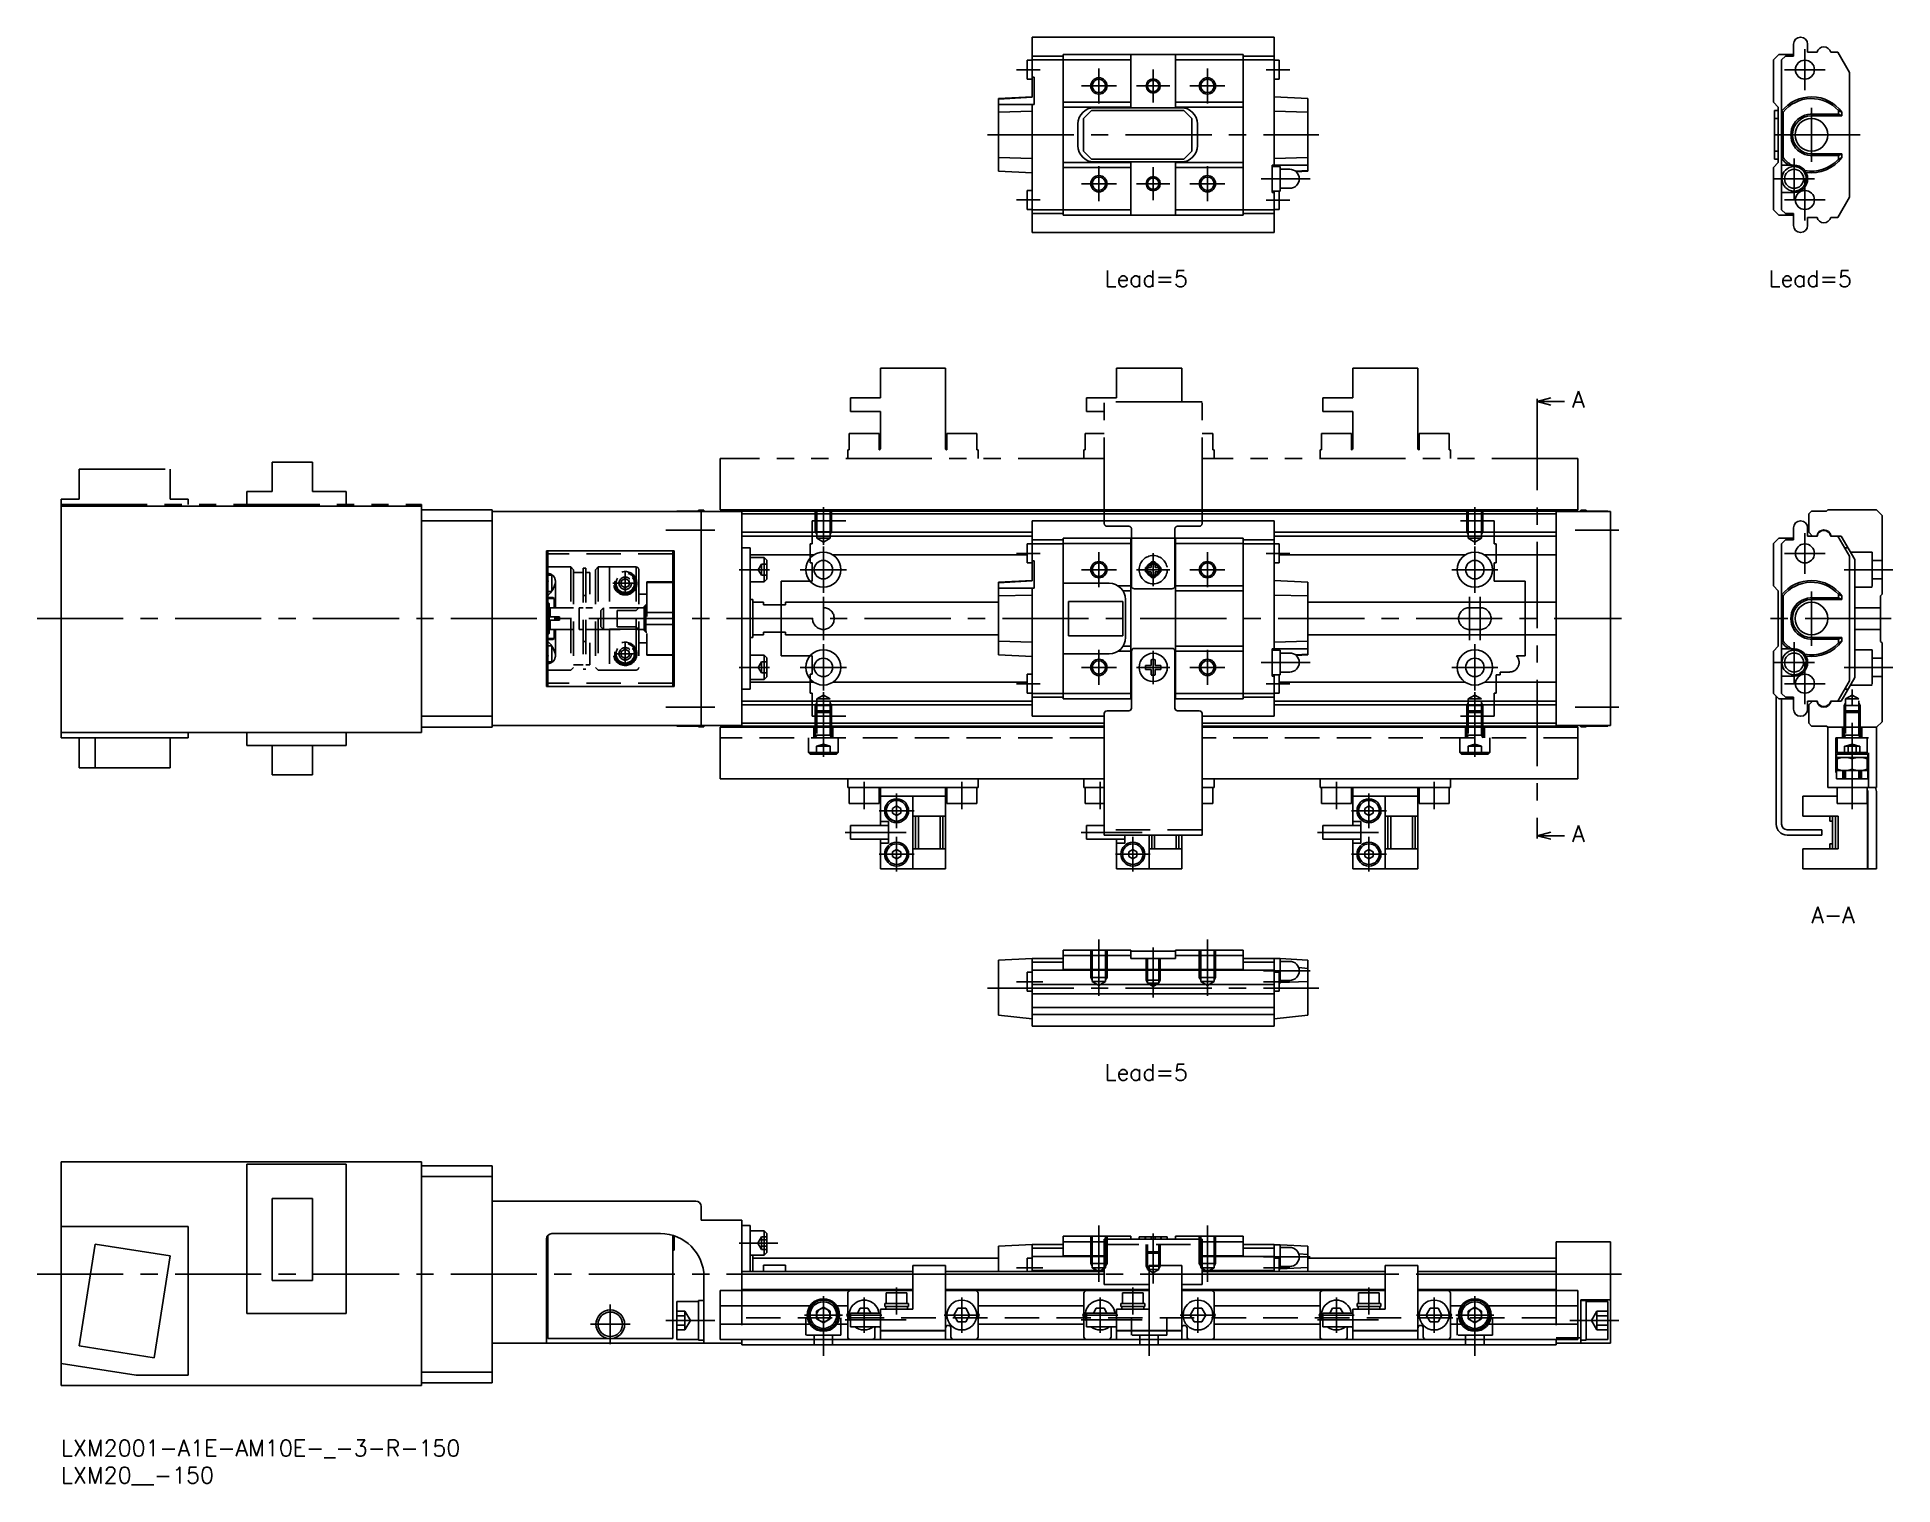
# Model space of a CAD drawing. Extents: x -4 to 337, y -8 to 258.
import ezdxf

# ---------------------------------------------------------------- set-up
doc = ezdxf.new("R2010")
doc.units = 0
doc.header["$LTSCALE"] = 0.5
for name, pattern in [('CENTER', [50.8, 31.75, -6.35, 6.35, -6.35]), ('DASHED', [19.05, 12.7, -6.35]), ('PHANTOM', [63.5, 31.75, -6.35, 6.35, -6.35, 6.35, -6.35])]:
    doc.linetypes.add(name, pattern=pattern)
for name, color, linetype in [('MSM_CENTER', 1, 'CENTER'), ('MSM_CONTINUOUS', 7, 'CONTINUOUS'), ('MSM_DASHED', 4, 'DASHED'), ('MSM_IMAGINARY', 6, 'PHANTOM'), ('MSM_NARROW', 5, 'CONTINUOUS'), ('MSM_PART_NUMBER', 7, 'CONTINUOUS')]:
    doc.layers.add(name, color=color, linetype=linetype)
doc.styles.get("Standard").update_dxf_attribs({"font": 'txt.shx', "height": 3, "bigfont": 'bigfont.shx'})

msp = doc.modelspace()

# ---------------------------------------------------------------- texts
at = {"layer": 'MSM_PART_NUMBER'}
for s, p in [('Lead=5', (192.23, 212.4)), ('Lead=5', (314.54, 212.4)), ('A', (278.32, 190.17)), ('A', (278.32, 110.17)), ('A-A', (322.4, 95.2)), ('Lead=5', (192.23, 66.2))]:
    msp.add_text(s, height=3, dxfattribs=at).set_placement(p)

# ---------------------------------------------------------------- blocks, each defined once
blk = doc.blocks.new('*U8')
at = {"layer": 'MSM_PART_NUMBER'}
blk.add_text('LXM20__-150', height=3, dxfattribs=at).set_placement((0, -8))
blk = doc.blocks.new('*U9')
at = {"layer": 'MSM_PART_NUMBER'}
blk.add_text('LXM2001-A1E-AM10E-_-3-R-150', height=3, dxfattribs=at).set_placement((0, -3))

# ---------------------------------------------------------------- linework, layer by layer
at = {"layer": 'MSM_CENTER'}
for p, q in [((321.2, 248.65), (321.2, 256.15)), ((175.95, 252.4), (180.35, 252.4)), ((191.15, 246.17), (191.15, 252.63)), ((201.15, 246.34), (201.15, 252.46)), ((211.15, 246.17), (211.15, 252.63)), ((221.95, 252.4), (226.35, 252.4)), ((324.95, 252.4), (317.45, 252.4)), ((194.38, 249.4), (187.92, 249.4)), ((204.21, 249.4), (198.09, 249.4)), ((214.38, 249.4), (207.92, 249.4)), ((322.4, 235.4), (322.4, 245.4)), ((170.65, 240.4), (231.65, 240.4)), ((331.4, 240.4), (313.6, 240.4)), ((319.2, 228.55), (319.2, 236.05)), ((191.15, 228.17), (191.15, 234.63)), ((201.15, 228.34), (201.15, 234.46)), ((211.15, 228.17), (211.15, 234.63)), ((194.38, 231.4), (187.92, 231.4)), ((204.21, 231.4), (198.09, 231.4)), ((214.38, 231.4), (207.92, 231.4)), ((230.05, 232.3), (221.05, 232.3)), ((322.95, 232.3), (315.45, 232.3)), ((321.2, 224.65), (321.2, 232.15)), ((175.95, 228.4), (180.35, 228.4)), ((221.95, 228.35), (226.35, 228.35)), ((324.95, 228.4), (317.45, 228.4)), ((271.9, 190.8), (271.9, 111.8)), ((140.4, 171.8), (140.4, 164.89)), ((260.4, 171.8), (260.4, 164.89)), ((111.4, 167.6), (120.4, 167.6)), ((278.9, 167.6), (286.9, 167.6)), ((140.4, 156.05), (140.4, 164.55)), ((260.4, 156.05), (260.4, 164.55)), ((321.2, 159.55), (321.2, 167.05)), ((175.95, 163.3), (180.35, 163.3)), ((191.15, 157.07), (191.15, 163.53)), ((201.15, 157.24), (201.15, 163.36)), ((211.15, 157.07), (211.15, 163.53)), ((221.95, 163.3), (226.35, 163.3)), ((324.95, 163.3), (317.45, 163.3)), ((101.64, 157.8), (106.16, 157.8)), ((103.9, 155.54), (103.9, 160.06)), ((124.9, 160.3), (130.5, 160.3)), ((136.15, 160.3), (144.65, 160.3)), ((194.38, 160.3), (187.92, 160.3)), ((204.21, 160.3), (198.09, 160.3)), ((214.38, 160.3), (207.92, 160.3)), ((256.15, 160.3), (264.65, 160.3)), ((337.4, 160.3), (328.4, 160.3)), ((140.4, 155.3), (140.4, 147.3)), ((259.4, 155.3), (259.4, 147.3)), ((261.4, 155.3), (261.4, 147.3)), ((322.4, 146.3), (322.4, 156.3)), ((-4.42, 151.3), (287.4, 151.3)), ((337.1, 151.3), (314.3, 151.3)), ((101.9, 144.8), (105.89, 144.8)), ((103.9, 142.81), (103.9, 146.8)), ((140.4, 138.05), (140.4, 146.55)), ((191.15, 139.07), (191.15, 145.53)), ((201.15, 139.24), (201.15, 145.36)), ((211.15, 139.07), (211.15, 145.53)), ((260.4, 138.05), (260.4, 146.55)), ((319.2, 139.45), (319.2, 146.95)), ((124.9, 142.3), (130.5, 142.3)), ((136.15, 142.3), (144.65, 142.3)), ((194.38, 142.3), (187.92, 142.3)), ((204.21, 142.3), (198.09, 142.3)), ((214.38, 142.3), (207.92, 142.3)), ((230.05, 143.2), (221.05, 143.2)), ((256.15, 142.3), (264.65, 142.3)), ((322.95, 143.2), (315.45, 143.2)), ((321.2, 135.55), (321.2, 143.05)), ((337.4, 142.3), (328.4, 142.3)), ((140.4, 137.71), (140.4, 125.8)), ((175.95, 139.3), (180.35, 139.3)), ((221.95, 139.25), (226.35, 139.25)), ((260.4, 137.71), (260.4, 125.8)), ((324.95, 139.3), (317.45, 139.3)), ((329.9, 116.2), (329.9, 138.21)), ((111.4, 135), (120.4, 135)), ((278.9, 135), (286.9, 135)), ((192.15, 116.8), (192.15, 125.82)), ((210.15, 116.8), (210.15, 125.82)), ((147.9, 116.2), (147.9, 121.2)), ((165.9, 116.2), (165.9, 121.2)), ((191.4, 116.2), (191.4, 121.2)), ((234.9, 116.2), (234.9, 121.2)), ((252.9, 116.2), (252.9, 121.2)), ((153.9, 112.7), (153.9, 119.1)), ((240.9, 112.7), (240.9, 119.1)), ((150.7, 115.9), (157.1, 115.9)), ((237.7, 115.9), (244.1, 115.9)), ((144.4, 111.9), (155.65, 111.9)), ((153.9, 104.7), (153.9, 111.1)), ((187.9, 111.9), (199.15, 111.9)), ((197.4, 104.7), (197.4, 111.1)), ((231.4, 111.9), (242.65, 111.9)), ((240.9, 104.7), (240.9, 111.1)), ((150.7, 107.9), (157.1, 107.9)), ((194.2, 107.9), (200.6, 107.9)), ((237.7, 107.9), (244.1, 107.9)), ((191.15, 92.2), (191.15, 81.8)), ((201.15, 90.7), (201.15, 81.5)), ((211.15, 92.2), (211.15, 81.8)), ((230.05, 86.4), (221.45, 86.4)), ((170.65, 83.2), (231.65, 83.2)), ((175.95, 84.4), (180.85, 84.4)), ((221.45, 84.4), (226.35, 84.4)), ((191.15, 39.5), (191.15, 29.1)), ((201.15, 38), (201.15, 28.8)), ((211.15, 39.5), (211.15, 29.1)), ((124.9, 36.25), (132, 36.25)), ((175.95, 31.7), (180.85, 31.7)), ((230.05, 33.7), (221.45, 33.7)), ((221.45, 31.7), (226.35, 31.7)), ((-4.42, 30.5), (287.4, 30.5)), ((153.9, 23.1), (153.9, 28.1)), ((197.4, 23.1), (197.4, 28.1)), ((240.9, 23.1), (240.9, 28.1)), ((101.15, 17.65), (101.15, 24.95)), ((140.4, 15.5), (140.4, 26.5)), ((147.9, 19.75), (147.9, 26.25)), ((165.9, 19.75), (165.9, 26.25)), ((191.4, 19.75), (191.4, 26.25)), ((200.4, 15.5), (200.4, 25.5)), ((209.4, 19.75), (209.4, 26.25)), ((234.9, 19.75), (234.9, 26.25)), ((252.9, 19.75), (252.9, 26.25)), ((260.4, 15.5), (260.4, 26.5)), ((97.5, 21.3), (104.8, 21.3)), ((111.4, 22), (120.4, 22)), ((136.9, 23), (143.9, 23)), ((144.4, 22.1), (155.65, 22.1)), ((144.65, 23), (151.15, 23)), ((162.65, 23), (169.15, 23)), ((187.9, 22.1), (199.15, 22.1)), ((188.15, 23), (194.65, 23)), ((206.15, 23), (212.65, 23)), ((231.4, 22.1), (242.65, 22.1)), ((231.65, 23), (238.15, 23)), ((249.65, 23), (256.15, 23)), ((256.9, 23), (263.9, 23)), ((277.9, 22), (286.9, 22))]:
    msp.add_line(p, q, dxfattribs=at)
at = {"layer": 'MSM_CONTINUOUS'}
for p, q in [((178.85, 258.4), (178.85, 247.33)), ((223.45, 258.4), (178.85, 258.4)), ((223.45, 258.4), (223.45, 234.8)), ((319.1, 257.1), (319.1, 254.9)), ((321.7, 255.6), (321.7, 257.1)), ((177.95, 254.15), (177.95, 250.65)), ((178.85, 254.15), (177.95, 254.15)), ((184.55, 254.9), (178.85, 254.9)), ((184.55, 254.19), (178.85, 254.19)), ((217.75, 255.2), (184.55, 255.2)), ((184.55, 255.2), (184.55, 225.6)), ((197.05, 254.2), (184.55, 254.2)), ((197.05, 245.4), (197.05, 255.2)), ((205.25, 255.2), (205.25, 245.4)), ((217.75, 254.2), (205.25, 254.2)), ((217.75, 255.2), (217.75, 225.6)), ((223.45, 254.9), (217.75, 254.9)), ((223.45, 254.19), (217.75, 254.19)), ((224.35, 254.15), (223.45, 254.15)), ((224.35, 254.15), (224.35, 250.65)), ((316.4, 255.2), (315.4, 254.2)), ((315.4, 254.2), (315.4, 246.4)), ((318.97, 255.2), (316.4, 255.2)), ((317.61, 254.9), (316.9, 254.19)), ((316.9, 254.19), (316.9, 226.61)), ((319.1, 254.9), (317.61, 254.9)), ((318.97, 254.9), (318.97, 255.2)), ((323.44, 255.6), (321.7, 255.6)), ((327.24, 255.6), (325.96, 255.6)), ((329.4, 251.86), (327.24, 255.6)), ((177.95, 250.65), (178.85, 250.65)), ((179.25, 251), (178.85, 251)), ((179.25, 251), (179.25, 246)), ((223.45, 250.65), (224.35, 250.65)), ((329.4, 228.94), (329.4, 251.86)), ((178.85, 247.4), (172.65, 247.08)), ((178.85, 247.33), (172.65, 246.96)), ((172.65, 233.72), (172.65, 247.08)), ((197.05, 246.4), (184.55, 246.4)), ((217.75, 246.4), (205.25, 246.4)), ((229.65, 247.08), (223.45, 247.4)), ((229.65, 247.08), (229.65, 233.72)), ((315.4, 246.4), (316.3, 245.5)), ((172.65, 246), (179.25, 246)), ((178.85, 244.73), (172.65, 244.59)), ((178.85, 246), (178.85, 222.4)), ((197.05, 245.5), (184.55, 245.5)), ((189.8, 244.9), (188.3, 243.4)), ((188.3, 243.4), (188.3, 237.4)), ((206.8, 244.9), (189.8, 244.9)), ((190.3, 245.4), (206.3, 245.4)), ((217.75, 245.5), (205.25, 245.5)), ((208.3, 243.4), (206.8, 244.9)), ((208.3, 237.4), (208.3, 243.4)), ((229.65, 244.59), (223.45, 244.73)), ((316.3, 244.9), (315.6, 244.9)), ((315.6, 235.9), (315.6, 244.9)), ((316.3, 243.4), (315.6, 243.4)), ((316.3, 245.5), (316.3, 235.3)), ((317.2, 244.59), (316.9, 244.73)), ((317.2, 244.59), (317.2, 236.21)), ((322.4, 243.9), (328.02, 243.9)), ((327.36, 244.19), (322.72, 244.19)), ((327.36, 244.87), (327.36, 244.19)), ((328.02, 243.9), (327.36, 244.19)), ((328.02, 244.57), (328.02, 243.9)), ((187.3, 238.4), (187.3, 242.4)), ((209.3, 242.4), (209.3, 238.4)), ((172.65, 236.21), (178.85, 236.07)), ((188.3, 237.4), (189.8, 235.9)), ((189.8, 235.9), (206.8, 235.9)), ((206.8, 235.9), (208.3, 237.4)), ((223.45, 236.07), (229.65, 236.21)), ((316.3, 237.4), (315.6, 237.4)), ((316.3, 235.9), (315.6, 235.9)), ((316.9, 236.07), (317.2, 236.21)), ((322.4, 236.9), (328.02, 236.9)), ((322.72, 236.61), (327.36, 236.61)), ((327.36, 236.61), (328.02, 236.9)), ((327.36, 236.61), (327.36, 235.93)), ((328.02, 236.9), (328.02, 236.23)), ((172.65, 233.72), (178.85, 233.4)), ((197.05, 235.3), (184.55, 235.3)), ((197.05, 234.4), (184.55, 234.4)), ((206.3, 235.4), (190.3, 235.4)), ((197.05, 225.6), (197.05, 235.4)), ((205.25, 235.4), (205.25, 225.6)), ((217.75, 235.3), (205.25, 235.3)), ((217.75, 234.4), (205.25, 234.4)), ((223.05, 234.8), (223.05, 229.8)), ((229.65, 234.8), (223.05, 234.8)), ((224.55, 234.55), (223.05, 234.55)), ((224.55, 230.05), (224.55, 234.55)), ((226.3, 234.05), (224.55, 234.05)), ((227.35, 233.7), (229.65, 233.84)), ((227.46, 233.61), (229.65, 233.72)), ((316.3, 235.3), (315.4, 234.4)), ((315.4, 234.4), (315.4, 226.6)), ((316.9, 234.8), (319.2, 234.8)), ((177.95, 230.15), (177.95, 226.65)), ((178.85, 230.15), (177.95, 230.15)), ((223.05, 230.05), (224.55, 230.05)), ((223.45, 229.8), (223.05, 229.8)), ((223.45, 230.05), (223.45, 222.4)), ((224.35, 230.05), (224.35, 226.65)), ((224.55, 230.55), (226.3, 230.55)), ((319.2, 229.8), (316.9, 229.8)), ((177.95, 226.65), (178.85, 226.65)), ((184.55, 226.61), (178.85, 226.61)), ((184.55, 225.9), (178.85, 225.9)), ((197.05, 226.6), (184.55, 226.6)), ((217.75, 226.6), (205.25, 226.6)), ((223.45, 226.61), (217.75, 226.61)), ((223.45, 225.9), (217.75, 225.9)), ((223.45, 226.65), (224.35, 226.65)), ((315.4, 226.6), (316.4, 225.6)), ((316.9, 226.61), (317.61, 225.9)), ((317.61, 225.9), (319.1, 225.9)), ((318.97, 225.6), (318.97, 225.9)), ((319.1, 225.9), (319.1, 223.7)), ((327.24, 225.2), (329.4, 228.94)), ((178.85, 222.4), (223.45, 222.4)), ((217.75, 225.6), (184.55, 225.6)), ((316.4, 225.6), (318.97, 225.6)), ((321.7, 223.7), (321.7, 225.2)), ((321.7, 225.2), (323.44, 225.2)), ((325.96, 225.2), (327.24, 225.2)), ((271.9, 191.3), (274.4, 191.97)), ((271.9, 191.8), (271.9, 190.8)), ((274.4, 190.63), (271.9, 191.3)), ((271.9, 191.3), (276.9, 191.3)), ((66.4, 172), (0, 172)), ((0, 129.3), (0, 172)), ((66.4, 172), (66.4, 130.3)), ((79.4, 171.3), (66.4, 171.3)), ((79.4, 171.3), (79.4, 131.3)), ((125.4, 171), (79.4, 171)), ((113.4, 171.1), (113.4, 171)), ((117.4, 171.1), (113.4, 171.1)), ((117.4, 171.25), (117.4, 171)), ((118.4, 171.25), (117.4, 171.25)), ((117.9, 131.6), (117.9, 171)), ((118.4, 171.25), (118.4, 171)), ((275.4, 171.3), (125.4, 171.3)), ((125.4, 171.3), (125.4, 131.3)), ((275.4, 171.1), (125.4, 171.1)), ((275.4, 171.3), (275.4, 131.3)), ((285.4, 171), (275.4, 171)), ((279.9, 171), (279.9, 171.25)), ((279.9, 171.25), (280.9, 171.25)), ((280.9, 171), (280.9, 171.25)), ((280.9, 171.1), (284.9, 171.1)), ((284.9, 171), (284.9, 171.1)), ((285.4, 171), (285.4, 131.6)), ((321.9, 170.6), (322.4, 171.1)), ((322.4, 171.1), (325.2, 171.1)), ((325.2, 171.1), (325.4, 171.3)), ((325.4, 171.3), (334.4, 171.3)), ((334.4, 171.3), (335.4, 170.3)), ((79.4, 169.3), (66.4, 169.3)), ((275.4, 170.6), (125.4, 170.6)), ((178.85, 169.3), (178.85, 158.23)), ((223.45, 169.3), (178.85, 169.3)), ((223.45, 169.3), (223.45, 145.7)), ((319.1, 168), (319.1, 165.8)), ((321.7, 166.5), (321.7, 168)), ((321.9, 167.2), (321.9, 170.6)), ((335.4, 170.3), (335.4, 155.8)), ((178.85, 167.2), (125.4, 167.2)), ((178.85, 166.5), (125.4, 166.5)), ((126.9, 164.3), (125.4, 164.3)), ((126.9, 138.3), (126.9, 164.3)), ((177.95, 165.05), (177.95, 161.55)), ((178.85, 165.05), (177.95, 165.05)), ((184.55, 165.8), (178.85, 165.8)), ((184.55, 165.09), (178.85, 165.09)), ((217.75, 166.1), (184.55, 166.1)), ((184.55, 166.1), (184.55, 136.5)), ((197.05, 165.1), (184.55, 165.1)), ((197.05, 136.5), (197.05, 166.1)), ((205.25, 166.1), (205.25, 136.5)), ((217.75, 165.1), (205.25, 165.1)), ((217.75, 166.1), (217.75, 136.5)), ((223.45, 165.8), (217.75, 165.8)), ((223.45, 165.09), (217.75, 165.09)), ((275.4, 167.2), (223.45, 167.2)), ((275.4, 166.5), (223.45, 166.5)), ((224.35, 165.05), (223.45, 165.05)), ((224.35, 165.05), (224.35, 161.55)), ((316.4, 166.1), (315.4, 165.1)), ((315.4, 165.1), (315.4, 157.3)), ((318.97, 166.1), (316.4, 166.1)), ((317.61, 165.8), (316.9, 165.09)), ((316.9, 165.09), (316.9, 137.51)), ((319.1, 165.8), (317.61, 165.8)), ((318.97, 165.8), (318.97, 166.1)), ((323.44, 166.5), (321.7, 166.5)), ((322.6, 166.5), (321.9, 167.2)), ((327.9, 166.5), (325.96, 166.5)), ((329.4, 162.76), (327.24, 166.5)), ((330.4, 162.17), (327.9, 166.5)), ((329.17, 164.3), (328.51, 164.3)), ((89.4, 138.8), (89.4, 163.8)), ((89.4, 163.8), (112.9, 163.8)), ((89.65, 160.8), (89.4, 160.8)), ((89.65, 163.8), (89.65, 138.8)), ((112.65, 163.8), (112.65, 138.8)), ((112.9, 163.8), (112.9, 138.8)), ((138.65, 163.04), (126.9, 163.04)), ((129.5, 162.55), (126.9, 162.55)), ((129.5, 162.55), (129.5, 158.05)), ((130, 162.05), (129.5, 162.55)), ((130, 162.05), (130, 158.55)), ((177.95, 163.04), (142.15, 163.04)), ((177.95, 161.55), (178.85, 161.55)), ((179.25, 161.9), (178.85, 161.9)), ((179.25, 161.9), (179.25, 156.9)), ((223.45, 161.55), (224.35, 161.55)), ((258.65, 163.04), (224.35, 163.04)), ((275.4, 163.04), (262.15, 163.04)), ((329.4, 139.84), (329.4, 162.76)), ((330.4, 140.43), (330.4, 162.17)), ((112.9, 158.05), (112.65, 158.05)), ((112.9, 157.96), (112.65, 157.96)), ((126.9, 158.05), (129.5, 158.05)), ((129.5, 158.05), (130, 158.55)), ((178.85, 158.3), (172.65, 157.98)), ((178.85, 158.23), (172.65, 157.86)), ((172.65, 144.62), (172.65, 157.98)), ((193.05, 157.8), (184.55, 157.8)), ((197.05, 157.3), (194.71, 157.3)), ((217.75, 157.3), (205.25, 157.3)), ((229.65, 157.98), (223.45, 158.3)), ((229.65, 157.98), (229.65, 144.62)), ((315.4, 157.3), (316.3, 156.4)), ((89.4, 155.95), (89.65, 155.95)), ((127.4, 154.8), (126.9, 154.8)), ((127.4, 154.8), (127.4, 147.8)), ((129.4, 154.3), (127.4, 154.3)), ((129.4, 154.3), (129.4, 153.8)), ((133.4, 154.3), (133.4, 153.8)), ((172.65, 154.3), (133.4, 154.3)), ((179.25, 156.9), (172.65, 156.9)), ((178.85, 155.63), (172.65, 155.49)), ((178.85, 156.9), (178.85, 133.3)), ((185.55, 154.46), (185.55, 148.14)), ((195.55, 154.46), (185.55, 154.46)), ((195.55, 154.46), (195.55, 148.14)), ((197.05, 156.4), (195.59, 156.4)), ((196.05, 154.8), (196.05, 147.8)), ((217.75, 156.4), (205.25, 156.4)), ((229.65, 155.49), (223.45, 155.63)), ((275.4, 154.3), (229.65, 154.3)), ((316.3, 156.4), (316.3, 146.2)), ((317.2, 155.49), (316.9, 155.63)), ((317.2, 155.49), (317.2, 147.11)), ((322.4, 154.8), (328.02, 154.8)), ((327.36, 155.09), (322.72, 155.09)), ((327.36, 155.77), (327.36, 155.09)), ((328.02, 154.8), (327.36, 155.09)), ((328.02, 155.47), (328.02, 154.8)), ((335.4, 155.8), (335.1, 155.5)), ((335.1, 155.5), (335.1, 147.1)), ((89.4, 151.6), (89.65, 151.6)), ((89.65, 151), (89.4, 151)), ((112.65, 152.42), (112.9, 152.42)), ((133.4, 153.8), (129.4, 153.8)), ((112.9, 150.18), (112.65, 150.18)), ((126.9, 147.8), (127.4, 147.8)), ((127.4, 148.3), (129.4, 148.3)), ((129.4, 148.8), (133.4, 148.8)), ((129.4, 148.8), (129.4, 148.3)), ((133.4, 148.8), (133.4, 148.3)), ((133.4, 148.3), (172.65, 148.3)), ((172.65, 147.11), (178.85, 146.97)), ((185.55, 148.14), (195.55, 148.14)), ((223.45, 146.97), (229.65, 147.11)), ((229.65, 148.3), (275.4, 148.3)), ((316.9, 146.97), (317.2, 147.11)), ((322.4, 147.8), (328.02, 147.8)), ((322.72, 147.51), (327.36, 147.51)), ((327.36, 147.51), (328.02, 147.8)), ((327.36, 147.51), (327.36, 146.83)), ((328.02, 147.8), (328.02, 147.13)), ((335.1, 147.1), (335.4, 146.8)), ((89.4, 146.95), (89.65, 146.95)), ((112.65, 144.64), (112.9, 144.64)), ((112.65, 144.55), (112.9, 144.55)), ((129.5, 144.55), (126.9, 144.55)), ((130, 144.05), (129.5, 144.55)), ((129.5, 144.55), (129.5, 140.05)), ((130, 144.05), (130, 140.55)), ((172.65, 144.62), (178.85, 144.3)), ((184.55, 144.8), (193.05, 144.8)), ((197.05, 145.3), (194.71, 145.3)), ((197.05, 146.2), (195.59, 146.2)), ((197.15, 134.8), (197.15, 145.3)), ((204.65, 145.8), (197.65, 145.8)), ((200.78, 143.7), (200.78, 142.67)), ((201.52, 142.67), (201.52, 143.7)), ((205.15, 145.3), (205.15, 134.8)), ((217.75, 146.2), (205.25, 146.2)), ((217.75, 145.3), (205.25, 145.3)), ((229.65, 145.7), (223.05, 145.7)), ((223.05, 145.7), (223.05, 140.7)), ((224.55, 145.45), (223.05, 145.45)), ((224.55, 140.95), (224.55, 145.45)), ((226.3, 144.95), (224.55, 144.95)), ((227.35, 144.6), (229.65, 144.74)), ((227.46, 144.51), (229.65, 144.62)), ((316.3, 146.2), (315.4, 145.3)), ((315.4, 145.3), (315.4, 137.5)), ((316.9, 145.7), (319.2, 145.7)), ((335.4, 146.8), (335.4, 132.3)), ((89.4, 141.8), (89.65, 141.8)), ((129.5, 140.05), (130, 140.55)), ((177.95, 141.05), (177.95, 137.55)), ((178.85, 141.05), (177.95, 141.05)), ((200.78, 142.67), (199.75, 142.67)), ((199.75, 141.93), (200.78, 141.93)), ((200.78, 141.93), (200.78, 140.9)), ((202.55, 142.67), (201.52, 142.67)), ((201.52, 140.9), (201.52, 141.93)), ((201.52, 141.93), (202.55, 141.93)), ((223.05, 140.95), (224.55, 140.95)), ((223.45, 140.7), (223.05, 140.7)), ((223.45, 140.95), (223.45, 133.3)), ((224.35, 140.95), (224.35, 137.55)), ((224.55, 141.45), (226.3, 141.45)), ((319.2, 140.7), (316.9, 140.7)), ((327.9, 136.1), (330.4, 140.43)), ((112.9, 138.8), (89.4, 138.8)), ((126.9, 138.3), (125.4, 138.3)), ((126.9, 140.05), (129.5, 140.05)), ((138.65, 139.56), (126.9, 139.56)), ((177.95, 139.56), (142.15, 139.56)), ((177.95, 137.55), (178.85, 137.55)), ((184.55, 137.51), (178.85, 137.51)), ((184.55, 136.8), (178.85, 136.8)), ((197.05, 137.5), (184.55, 137.5)), ((217.75, 137.5), (205.25, 137.5)), ((223.45, 137.51), (217.75, 137.51)), ((223.45, 136.8), (217.75, 136.8)), ((223.45, 137.55), (224.35, 137.55)), ((258.65, 139.56), (224.35, 139.56)), ((275.4, 139.56), (262.15, 139.56)), ((315.4, 137.5), (316.4, 136.5)), ((315.9, 137), (315.9, 113.4)), ((316.9, 137.51), (317.61, 136.8)), ((317.61, 136.8), (319.1, 136.8)), ((318.97, 136.5), (318.97, 136.8)), ((319.1, 136.8), (319.1, 134.6)), ((327.24, 136.1), (329.4, 139.84)), ((329.17, 138.3), (328.51, 138.3)), ((178.85, 136.1), (125.4, 136.1)), ((178.85, 135.4), (125.4, 135.4)), ((197.15, 136.5), (184.55, 136.5)), ((192.15, 133.8), (192.15, 111.4)), ((192.65, 134.3), (196.65, 134.3)), ((217.75, 136.5), (205.15, 136.5)), ((205.65, 134.3), (209.65, 134.3)), ((210.15, 133.8), (210.15, 111.4)), ((275.4, 136.1), (223.45, 136.1)), ((275.4, 135.4), (223.45, 135.4)), ((316.4, 136.5), (318.97, 136.5)), ((316.9, 113.4), (316.9, 136.5)), ((321.7, 134.6), (321.7, 136.1)), ((321.7, 136.1), (323.44, 136.1)), ((321.9, 135.4), (322.6, 136.1)), ((321.9, 132), (321.9, 135.4)), ((325.96, 136.1), (327.9, 136.1)), ((0, 130.3), (66.4, 130.3)), ((23.4, 129.3), (23.4, 130.3)), ((34.2, 127.9), (34.2, 130.3)), ((52.5, 127.9), (52.5, 130.3)), ((79.4, 133.3), (66.4, 133.3)), ((79.4, 131.3), (66.4, 131.3)), ((125.4, 131.6), (79.4, 131.6)), ((113.4, 131.6), (113.4, 131.5)), ((113.4, 131.5), (117.4, 131.5)), ((117.4, 131.6), (117.4, 131.35)), ((117.4, 131.35), (118.4, 131.35)), ((118.4, 131.6), (118.4, 131.35)), ((192.15, 131.3), (121.4, 131.3)), ((121.4, 131.3), (121.4, 121.8)), ((192.15, 132), (125.4, 132)), ((192.15, 131.5), (125.4, 131.5)), ((178.85, 133.3), (192.15, 133.3)), ((210.15, 133.3), (223.45, 133.3)), ((275.4, 132), (210.15, 132)), ((275.4, 131.5), (210.15, 131.5)), ((279.4, 131.3), (210.15, 131.3)), ((285.4, 131.6), (275.4, 131.6)), ((279.4, 131.3), (279.4, 121.8)), ((279.9, 131.6), (279.9, 131.35)), ((279.9, 131.35), (280.9, 131.35)), ((280.9, 131.6), (280.9, 131.35)), ((280.9, 131.5), (284.9, 131.5)), ((284.9, 131.6), (284.9, 131.5)), ((322.4, 131.5), (321.9, 132)), ((325.2, 131.5), (322.4, 131.5)), ((325.4, 131.3), (325.2, 131.5)), ((325.4, 120.2), (325.4, 131.3)), ((334.4, 131.3), (325.4, 131.3)), ((335.4, 132.3), (334.4, 131.3)), ((334.4, 120.2), (334.4, 131.3)), ((23.4, 129.3), (0, 129.3)), ((3.3, 123.8), (3.3, 129.3)), ((6.27, 123.8), (6.27, 129.3)), ((20.1, 129.3), (20.1, 123.8)), ((52.5, 127.9), (34.2, 127.9)), ((38.88, 122.5), (38.88, 127.9)), ((46.33, 122.5), (46.33, 127.9)), ((3.3, 123.8), (20.1, 123.8)), ((327, 126.3), (332.8, 126.3)), ((327, 121.8), (327, 126.3)), ((332.8, 123.3), (327, 123.3)), ((327.15, 125.7), (332.65, 125.7)), ((327.15, 125.7), (327.15, 123.3)), ((328.2, 121.8), (328.2, 123.3)), ((328.4, 123.3), (328.4, 121.8)), ((329.9, 123.55), (329.9, 125.45)), ((331.59, 123.31), (331.27, 123.3)), ((331.4, 121.8), (331.4, 123.3)), ((331.6, 123.3), (331.6, 121.8)), ((332.65, 123.3), (332.65, 125.7)), ((332.8, 121.8), (332.8, 126.3)), ((38.88, 122.5), (46.33, 122.5)), ((192.15, 121.8), (121.4, 121.8)), ((144.9, 120.2), (144.9, 121.8)), ((168.9, 120.2), (144.9, 120.2)), ((145.15, 120.2), (145.15, 117.2)), ((150.65, 117.2), (150.65, 120.2)), ((150.9, 113.15), (150.9, 120.07)), ((162.9, 120.07), (162.9, 105.2)), ((163.15, 120.2), (163.15, 117.2)), ((168.65, 117.2), (168.65, 120.2)), ((168.9, 120.2), (168.9, 121.8)), ((188.4, 120.2), (188.4, 121.8)), ((192.15, 120.2), (188.4, 120.2)), ((188.65, 120.2), (188.65, 117.2)), ((279.4, 121.8), (210.15, 121.8)), ((212.4, 120.2), (210.15, 120.2)), ((212.15, 117.2), (212.15, 120.2)), ((212.4, 120.2), (212.4, 121.8)), ((231.9, 120.2), (231.9, 121.8)), ((255.9, 120.2), (231.9, 120.2)), ((232.15, 120.2), (232.15, 117.2)), ((237.65, 117.2), (237.65, 120.2)), ((237.9, 113.15), (237.9, 120.07)), ((249.9, 120.07), (249.9, 105.2)), ((250.15, 120.2), (250.15, 117.2)), ((255.65, 117.2), (255.65, 120.2)), ((255.9, 120.2), (255.9, 121.8)), ((334.4, 120.2), (325.4, 120.2)), ((327, 121.8), (332.8, 121.8)), ((327.15, 120.2), (327.15, 117.2)), ((332.65, 117.2), (332.65, 120.2)), ((145.15, 117.2), (150.65, 117.2)), ((162.9, 118.6), (150.9, 118.6)), ((153.9, 116.77), (153.15, 116.33)), ((153.15, 116.33), (153.15, 115.47)), ((154.65, 116.33), (153.9, 116.77)), ((154.65, 116.33), (154.65, 115.47)), ((156.9, 118.6), (156.9, 105.2)), ((163.15, 117.2), (168.65, 117.2)), ((188.65, 117.2), (192.15, 117.2)), ((210.15, 117.2), (212.15, 117.2)), ((232.15, 117.2), (237.65, 117.2)), ((249.9, 118.6), (237.9, 118.6)), ((240.9, 116.77), (240.15, 116.33)), ((240.15, 116.33), (240.15, 115.47)), ((241.65, 116.33), (240.9, 116.77)), ((241.65, 116.33), (241.65, 115.47)), ((243.9, 118.6), (243.9, 105.2)), ((250.15, 117.2), (255.65, 117.2)), ((327.15, 118.6), (320.8, 118.6)), ((320.8, 118.6), (320.8, 114.9)), ((327.15, 117.2), (332.65, 117.2)), ((332.75, 118.6), (332.65, 118.6)), ((332.75, 105.2), (332.75, 118.6)), ((332.75, 118.55), (332.8, 118.55)), ((332.8, 119.2), (332.8, 105.2)), ((334.4, 105.2), (334.4, 119.2)), ((145.4, 113.15), (145.4, 110.65)), ((152.4, 113.15), (145.4, 113.15)), ((152.4, 113.9), (150.9, 113.9)), ((152.4, 109.9), (152.4, 113.9)), ((153.15, 115.47), (153.9, 115.03)), ((153.9, 115.03), (154.65, 115.47)), ((162.9, 114.9), (156.9, 114.9)), ((157.4, 108.9), (157.4, 114.9)), ((157.9, 108.9), (157.9, 114.9)), ((161.9, 108.9), (161.9, 114.9)), ((162.4, 108.9), (162.4, 114.9)), ((188.9, 113.15), (188.9, 110.65)), ((192.15, 113.15), (188.9, 113.15)), ((232.4, 113.15), (232.4, 110.65)), ((239.4, 113.15), (232.4, 113.15)), ((239.4, 113.9), (237.9, 113.9)), ((239.4, 109.9), (239.4, 113.9)), ((240.15, 115.47), (240.9, 115.03)), ((240.9, 115.03), (241.65, 115.47)), ((249.9, 114.9), (243.9, 114.9)), ((244.4, 108.9), (244.4, 114.9)), ((244.9, 108.9), (244.9, 114.9)), ((248.9, 108.9), (248.9, 114.9)), ((249.4, 108.9), (249.4, 114.9)), ((320.8, 114.9), (327.3, 114.9)), ((325.8, 114.9), (325.8, 114)), ((325.8, 114), (326.3, 114)), ((326.3, 108.9), (326.3, 114.9)), ((326.8, 108.9), (326.8, 114.9)), ((327.3, 114.9), (327.3, 108.9)), ((145.4, 110.65), (152.4, 110.65)), ((150.9, 105.2), (150.9, 110.65)), ((150.9, 109.9), (152.4, 109.9)), ((188.9, 110.65), (195.9, 110.65)), ((210.15, 111.4), (192.15, 111.4)), ((194.4, 105.2), (194.4, 110.65)), ((194.4, 109.9), (195.9, 109.9)), ((195.9, 109.9), (195.9, 111.4)), ((200.4, 111.4), (200.4, 105.2)), ((200.9, 108.9), (200.9, 111.4)), ((201.4, 108.9), (201.4, 111.4)), ((205.4, 108.9), (205.4, 111.4)), ((205.9, 108.9), (205.9, 111.4)), ((206.4, 111.4), (206.4, 105.2)), ((232.4, 110.65), (239.4, 110.65)), ((237.9, 105.2), (237.9, 110.65)), ((237.9, 109.9), (239.4, 109.9)), ((271.9, 111.3), (274.4, 111.97)), ((271.9, 111.8), (271.9, 110.8)), ((274.4, 110.63), (271.9, 111.3)), ((271.9, 111.3), (276.9, 111.3)), ((324.3, 112.4), (317.9, 112.4)), ((317.9, 111.4), (324.3, 111.4)), ((324.3, 111.4), (324.3, 112.4)), ((325.8, 109.8), (325.8, 108.9)), ((326.3, 109.8), (325.8, 109.8)), ((153.9, 108.77), (153.15, 108.33)), ((153.15, 108.33), (153.15, 107.47)), ((153.15, 107.47), (153.9, 107.03)), ((154.65, 108.33), (153.9, 108.77)), ((153.9, 107.03), (154.65, 107.47)), ((154.65, 108.33), (154.65, 107.47)), ((162.9, 108.9), (156.9, 108.9)), ((197.4, 108.77), (196.65, 108.33)), ((196.65, 108.33), (196.65, 107.47)), ((196.65, 107.47), (197.4, 107.03)), ((198.15, 108.33), (197.4, 108.77)), ((197.4, 107.03), (198.15, 107.47)), ((198.15, 108.33), (198.15, 107.47)), ((206.4, 108.9), (200.4, 108.9)), ((240.9, 108.77), (240.15, 108.33)), ((240.15, 108.33), (240.15, 107.47)), ((240.15, 107.47), (240.9, 107.03)), ((241.65, 108.33), (240.9, 108.77)), ((240.9, 107.03), (241.65, 107.47)), ((241.65, 108.33), (241.65, 107.47)), ((249.9, 108.9), (243.9, 108.9)), ((327.3, 108.9), (320.8, 108.9)), ((320.8, 108.9), (320.8, 105.2)), ((162.9, 105.2), (150.9, 105.2)), ((206.4, 105.2), (194.4, 105.2)), ((249.9, 105.2), (237.9, 105.2)), ((320.8, 105.2), (332.75, 105.2)), ((332.75, 105.25), (332.8, 105.25)), ((332.8, 105.2), (334.4, 105.2)), ((197.05, 90.2), (184.55, 90.2)), ((184.55, 90.2), (184.55, 86.63)), ((197.05, 89.2), (184.55, 89.2)), ((197.05, 88.7), (197.05, 90.2)), ((197.05, 90), (205.25, 90)), ((205.25, 88.7), (205.25, 90.2)), ((217.75, 90.2), (205.25, 90.2)), ((217.75, 89.2), (205.25, 89.2)), ((217.75, 90.2), (217.75, 86.63)), ((172.65, 88.4), (178.85, 88.7)), ((172.65, 78.24), (172.65, 88.4)), ((178.85, 86.15), (177.95, 86.15)), ((177.95, 86.15), (177.95, 82.65)), ((184.55, 88.7), (178.85, 88.7)), ((178.85, 88.7), (178.85, 76.2)), ((184.55, 87.99), (178.85, 87.99)), ((223.45, 86.5), (178.85, 86.5)), ((217.75, 86.63), (184.55, 86.63)), ((197.05, 88.7), (205.25, 88.7)), ((223.45, 88.7), (217.75, 88.7)), ((223.45, 87.99), (217.75, 87.99)), ((223.45, 88.7), (224.47, 88.65)), ((223.45, 88.7), (223.45, 76.2)), ((224.55, 88.65), (223.45, 88.65)), ((224.35, 86.15), (223.45, 86.15)), ((224.35, 86.15), (224.35, 82.65)), ((224.55, 88.65), (229.65, 88.4)), ((224.55, 84.15), (224.55, 88.65)), ((226.3, 88.15), (224.55, 88.15)), ((229.65, 86.83), (227.95, 86.99)), ((229.65, 88.4), (229.65, 78.24)), ((177.95, 82.65), (178.85, 82.65)), ((223.45, 83.9), (178.85, 83.9)), ((223.45, 82.16), (178.85, 82.16)), ((223.45, 82.65), (224.35, 82.65)), ((224.35, 84.15), (224.55, 84.15)), ((224.55, 84.65), (226.3, 84.65)), ((224.55, 84.23), (229.65, 84.43)), ((223.45, 79.64), (178.85, 79.64)), ((178.85, 77.58), (172.65, 78.24)), ((223.45, 78.36), (178.85, 78.36)), ((223.45, 76.2), (178.85, 76.2)), ((229.65, 78.24), (223.45, 77.58)), ((66.4, 51.2), (0, 51.2)), ((0, 10), (0, 51.2)), ((52.5, 50.8), (34.2, 50.8)), ((34.2, 23.3), (34.2, 50.8)), ((52.5, 23.3), (52.5, 50.8)), ((66.4, 10), (66.4, 51.2)), ((79.4, 50.5), (66.4, 50.5)), ((79.4, 48.5), (66.4, 48.5)), ((79.4, 50.5), (79.4, 10.5)), ((38.88, 29.35), (38.88, 44.45)), ((38.88, 44.45), (46.33, 44.45)), ((46.33, 44.45), (46.33, 29.35)), ((116.9, 44), (79.4, 44)), ((117.9, 40.5), (117.9, 43)), ((23.4, 39.3), (0, 39.3)), ((23.4, 11.9), (23.4, 39.3)), ((89.65, 37.66), (89.65, 18.7)), ((110.4, 38), (90.4, 38)), ((112.65, 37.68), (112.65, 18.7)), ((125.4, 40.5), (117.9, 40.5)), ((125.4, 40.5), (125.4, 27.5)), ((126.9, 39.5), (125.4, 39.5)), ((126.9, 31), (126.9, 39.5)), ((129.5, 38.5), (126.9, 38.5)), ((130, 38), (129.5, 38.5)), ((129.5, 38.5), (129.5, 34)), ((130, 38), (130, 34.5)), ((3.3, 17.31), (6.27, 36.08)), ((6.27, 36.08), (20.1, 33.89)), ((89.4, 37), (89.4, 17.8)), ((89.4, 34.92), (89.65, 34.92)), ((112.9, 37.25), (112.65, 37.25)), ((112.9, 37.16), (112.65, 37.16)), ((112.65, 34.92), (112.9, 34.92)), ((112.9, 37.6), (112.9, 34.92)), ((129.5, 34), (130, 34.5)), ((172.65, 35.7), (178.85, 36)), ((172.65, 31), (172.65, 35.7)), ((184.55, 36), (178.85, 36)), ((178.85, 36), (178.85, 31)), ((184.55, 35.29), (178.85, 35.29)), ((184.55, 37.5), (184.55, 33.93)), ((197.05, 37.5), (184.55, 37.5)), ((192.15, 36.5), (184.55, 36.5)), ((210.15, 37), (192.15, 37)), ((192.15, 37), (192.15, 28.6)), ((197.05, 37), (197.05, 37.5)), ((198.55, 37.4), (198.55, 37)), ((203.75, 37.4), (198.55, 37.4)), ((203.75, 37), (203.75, 37.4)), ((217.75, 37.5), (205.25, 37.5)), ((205.25, 37.5), (205.25, 37)), ((210.15, 37), (210.15, 28.6)), ((217.75, 36.5), (210.15, 36.5)), ((217.75, 37.5), (217.75, 33.93)), ((223.45, 36), (217.75, 36)), ((223.45, 35.29), (217.75, 35.29)), ((223.45, 36), (224.47, 35.95)), ((223.45, 36), (223.45, 31)), ((224.55, 35.95), (223.45, 35.95)), ((224.55, 35.95), (229.65, 35.7)), ((224.55, 31.45), (224.55, 35.95)), ((226.3, 35.45), (224.55, 35.45)), ((229.65, 34.13), (227.95, 34.29)), ((229.65, 35.7), (229.65, 31)), ((285.4, 36.5), (275.4, 36.5)), ((275.4, 36.5), (275.4, 27.5)), ((285.4, 36.5), (285.4, 17.8)), ((20.1, 33.89), (17.13, 15.12)), ((156.9, 31), (125.4, 31)), ((126.9, 34), (129.5, 34)), ((127.4, 34), (127.4, 31)), ((172.65, 33.5), (127.4, 33.5)), ((129.4, 32.16), (133.4, 32.16)), ((129.4, 32.16), (129.4, 31)), ((133.4, 32.16), (133.4, 31)), ((156.9, 32.1), (156.9, 24.1)), ((162.9, 32.1), (156.9, 32.1)), ((162.9, 32.1), (162.9, 18.5)), ((192.15, 31), (162.9, 31)), ((178.85, 33.45), (177.95, 33.45)), ((177.95, 33.45), (177.95, 31)), ((192.15, 33.8), (178.85, 33.8)), ((192.15, 31.2), (178.85, 31.2)), ((192.15, 33.93), (184.55, 33.93)), ((206.4, 32.1), (200.4, 32.1)), ((200.4, 32.1), (200.4, 24.1)), ((206.4, 32.1), (206.4, 18.5)), ((217.75, 33.93), (210.15, 33.93)), ((223.45, 33.8), (210.15, 33.8)), ((223.45, 31.2), (210.15, 31.2)), ((243.9, 31), (210.15, 31)), ((224.35, 33.45), (223.45, 33.45)), ((224.35, 33.45), (224.35, 31)), ((224.35, 31.45), (224.55, 31.45)), ((224.55, 31.95), (226.3, 31.95)), ((224.55, 31.53), (229.65, 31.73)), ((275.4, 33.5), (229.65, 33.5)), ((249.9, 32.1), (243.9, 32.1)), ((243.9, 32.1), (243.9, 24.1)), ((249.9, 32.1), (249.9, 18.5)), ((275.4, 31), (249.9, 31)), ((46.33, 29.35), (38.88, 29.35)), ((118.4, 17.8), (118.4, 30)), ((156.9, 27.5), (121.4, 27.5)), ((121.4, 27.5), (121.4, 18.5)), ((156.9, 30.5), (125.4, 30.5)), ((156.9, 27.7), (125.4, 27.7)), ((192.15, 30.5), (162.9, 30.5)), ((200.4, 27.7), (162.9, 27.7)), ((200.4, 27.5), (162.9, 27.5)), ((200.4, 28.6), (192.15, 28.6)), ((210.15, 28.6), (206.4, 28.6)), ((243.9, 27.7), (206.4, 27.7)), ((243.9, 27.5), (206.4, 27.5)), ((243.9, 30.5), (210.15, 30.5)), ((275.4, 30.5), (249.9, 30.5)), ((275.4, 27.7), (249.9, 27.7)), ((279.4, 27.5), (249.9, 27.5)), ((279.4, 27.5), (279.4, 18.5)), ((117.4, 25.5), (113.4, 25.5)), ((113.4, 25.5), (113.4, 18.5)), ((118.4, 25.65), (117.4, 25.65)), ((117.4, 25.65), (117.4, 18.35)), ((137.93, 24.7), (121.4, 24.7)), ((139.15, 23.72), (140.4, 24.44)), ((140.4, 24.44), (141.65, 23.72)), ((144.9, 24.7), (142.87, 24.7)), ((144.9, 27), (144.9, 19)), ((147.18, 24.25), (146.66, 23.35)), ((147.18, 24.25), (148.62, 24.25)), ((149.14, 23.35), (148.62, 24.25)), ((156.9, 24.1), (150.9, 24.1)), ((150.9, 18.5), (150.9, 24.1)), ((151.7, 25.1), (151.7, 24.6)), ((156.1, 25.1), (151.7, 25.1)), ((156.1, 24.6), (151.7, 24.6)), ((151.9, 24.6), (151.9, 24.1)), ((152, 27.1), (152, 25.1)), ((155.8, 27.1), (152, 27.1)), ((155.8, 25.1), (155.8, 27.1)), ((155.9, 24.1), (155.9, 24.6)), ((156.1, 24.6), (156.1, 25.1)), ((165.18, 24.25), (164.46, 23)), ((165.18, 24.25), (166.62, 24.25)), ((167.34, 23), (166.62, 24.25)), ((168.9, 19), (168.9, 27)), ((188.4, 24.7), (168.9, 24.7)), ((188.4, 27), (188.4, 19)), ((190.68, 24.25), (190.16, 23.35)), ((190.68, 24.25), (192.12, 24.25)), ((192.64, 23.35), (192.12, 24.25)), ((200.4, 24.1), (194.4, 24.1)), ((194.4, 18.5), (194.4, 24.1)), ((195.2, 25.1), (195.2, 24.6)), ((199.6, 25.1), (195.2, 25.1)), ((199.6, 24.6), (195.2, 24.6)), ((195.4, 24.6), (195.4, 24.1)), ((195.5, 27.1), (195.5, 25.1)), ((199.3, 27.1), (195.5, 27.1)), ((199.3, 25.1), (199.3, 27.1)), ((199.4, 24.1), (199.4, 24.6)), ((199.6, 24.6), (199.6, 25.1)), ((208.68, 24.25), (207.96, 23)), ((208.68, 24.25), (210.12, 24.25)), ((210.84, 23), (210.12, 24.25)), ((212.4, 19), (212.4, 27)), ((231.9, 24.7), (212.4, 24.7)), ((231.9, 27), (231.9, 19)), ((234.18, 24.25), (233.66, 23.35)), ((234.18, 24.25), (235.62, 24.25)), ((236.14, 23.35), (235.62, 24.25)), ((243.9, 24.1), (237.9, 24.1)), ((237.9, 18.5), (237.9, 24.1)), ((238.7, 25.1), (238.7, 24.6)), ((243.1, 25.1), (238.7, 25.1)), ((243.1, 24.6), (238.7, 24.6)), ((238.9, 24.6), (238.9, 24.1)), ((239, 27.1), (239, 25.1)), ((242.8, 27.1), (239, 27.1)), ((242.8, 25.1), (242.8, 27.1)), ((242.9, 24.1), (242.9, 24.6)), ((243.1, 24.6), (243.1, 25.1)), ((252.18, 24.25), (251.46, 23)), ((252.18, 24.25), (253.62, 24.25)), ((254.34, 23), (253.62, 24.25)), ((255.9, 19), (255.9, 27)), ((257.93, 24.7), (255.9, 24.7)), ((259.15, 23.72), (260.4, 24.44)), ((260.4, 24.44), (261.65, 23.72)), ((279.4, 24.7), (262.87, 24.7)), ((285.4, 25.8), (279.9, 25.8)), ((279.9, 25.8), (279.9, 17.8)), ((280.9, 25.65), (279.9, 25.65)), ((280.9, 25.65), (280.9, 18.35)), ((284.9, 25.5), (280.9, 25.5)), ((284.9, 25.5), (284.9, 18.5)), ((52.5, 23.3), (34.2, 23.3)), ((137.93, 21.3), (121.4, 21.3)), ((139.15, 22.28), (139.15, 23.72)), ((140.4, 21.56), (139.15, 22.28)), ((141.65, 22.28), (140.4, 21.56)), ((141.65, 23.72), (141.65, 22.28)), ((144.9, 21.3), (142.87, 21.3)), ((144.9, 23.3), (144.72, 23)), ((144.72, 23), (144.9, 22.7)), ((150.9, 23.35), (145.4, 23.35)), ((145.4, 23.35), (145.4, 20.85)), ((145.4, 20.85), (150.9, 20.85)), ((149.9, 19), (149.9, 20.6)), ((163.9, 20.6), (163.9, 19)), ((164.46, 23), (165.18, 21.75)), ((165.18, 21.75), (166.62, 21.75)), ((166.62, 21.75), (167.34, 23)), ((169.08, 23), (168.9, 23.3)), ((168.9, 22.7), (169.08, 23)), ((188.4, 21.3), (168.9, 21.3)), ((188.4, 23.3), (188.22, 23)), ((188.22, 23), (188.4, 22.7)), ((194.4, 23.35), (188.9, 23.35)), ((188.9, 23.35), (188.9, 20.85)), ((188.9, 20.85), (194.4, 20.85)), ((193.4, 19), (193.4, 20.6)), ((207.4, 20.6), (207.4, 19)), ((207.96, 23), (208.68, 21.75)), ((208.68, 21.75), (210.12, 21.75)), ((210.12, 21.75), (210.84, 23)), ((212.58, 23), (212.4, 23.3)), ((212.4, 22.7), (212.58, 23)), ((231.9, 21.3), (212.4, 21.3)), ((231.9, 23.3), (231.72, 23)), ((231.72, 23), (231.9, 22.7)), ((237.9, 23.35), (232.4, 23.35)), ((232.4, 23.35), (232.4, 20.85)), ((232.4, 20.85), (237.9, 20.85)), ((236.9, 19), (236.9, 20.6)), ((250.9, 20.6), (250.9, 19)), ((251.46, 23), (252.18, 21.75)), ((252.18, 21.75), (253.62, 21.75)), ((253.62, 21.75), (254.34, 23)), ((256.08, 23), (255.9, 23.3)), ((255.9, 22.7), (256.08, 23)), ((257.93, 21.3), (255.9, 21.3)), ((259.15, 22.28), (259.15, 23.72)), ((260.4, 21.56), (259.15, 22.28)), ((261.65, 22.28), (260.4, 21.56)), ((261.65, 23.72), (261.65, 22.28)), ((279.4, 21.3), (262.87, 21.3)), ((17.13, 15.12), (3.3, 17.31)), ((79.4, 17.8), (125.4, 17.8)), ((100.64, 18.7), (89.65, 18.7)), ((112.65, 18.7), (101.66, 18.7)), ((113.4, 18.5), (117.4, 18.5)), ((117.4, 18.35), (118.4, 18.35)), ((279.4, 18.5), (121.4, 18.5)), ((125.4, 18.5), (125.4, 17.5)), ((275.4, 17.5), (125.4, 17.5)), ((150.9, 20.15), (162.9, 20.15)), ((150.9, 20.1), (162.9, 20.1)), ((150.95, 20.15), (150.95, 20.1)), ((162.85, 20.15), (162.85, 20.1)), ((194.4, 20.15), (206.4, 20.15)), ((194.4, 20.1), (206.4, 20.1)), ((194.45, 20.15), (194.45, 20.1)), ((206.35, 20.15), (206.35, 20.1)), ((237.9, 20.15), (249.9, 20.15)), ((237.9, 20.1), (249.9, 20.1)), ((237.95, 20.15), (237.95, 20.1)), ((249.85, 20.15), (249.85, 20.1)), ((279.9, 18.8), (275.4, 18.8)), ((275.4, 18.5), (275.4, 17.5)), ((285.4, 17.8), (275.4, 17.8)), ((279.9, 18.35), (280.9, 18.35)), ((280.9, 18.5), (284.9, 18.5)), ((13.82, 11.9), (0, 14.09)), ((13.82, 11.9), (23.4, 11.9)), ((79.4, 12.5), (66.4, 12.5)), ((66.4, 10.5), (79.4, 10.5)), ((0, 10), (66.4, 10))]:
    msp.add_line(p, q, dxfattribs=at)
for centre, radius in [((321.2, 252.4), 1.75), ((191.15, 249.4), 1.23), ((201.15, 249.4), 1.06), ((211.15, 249.4), 1.23), ((322.4, 240.4), 3), ((191.15, 231.4), 1.23), ((201.15, 231.4), 1.06), ((211.15, 231.4), 1.23), ((319.2, 232.3), 2.25), ((319.2, 232.3), 1.75), ((321.2, 228.4), 1.75), ((321.2, 163.3), 1.75), ((140.4, 160.3), 3.25), ((140.4, 160.3), 1.7), ((191.15, 160.3), 1.23), ((201.15, 160.3), 1.06), ((211.15, 160.3), 1.23), ((260.4, 160.3), 3.25), ((260.4, 160.3), 1.7), ((322.4, 151.3), 3), ((140.4, 142.3), 3.25), ((140.4, 142.3), 1.7), ((201.15, 142.3), 2.6), ((260.4, 142.3), 3.25), ((260.4, 142.3), 1.7), ((319.2, 143.2), 2.25), ((319.2, 143.2), 1.75), ((191.15, 142.3), 1.23), ((211.15, 142.3), 1.23), ((321.2, 139.3), 1.75), ((153.9, 115.9), 2.2), ((153.9, 115.9), 1.9), ((240.9, 115.9), 2.2), ((240.9, 115.9), 1.9), ((153.9, 107.9), 2.2), ((153.9, 107.9), 1.9), ((197.4, 107.9), 2.2), ((197.4, 107.9), 1.9), ((240.9, 107.9), 2.2), ((240.9, 107.9), 1.9), ((101.15, 21.3), 2.65), ((140.4, 23), 3), ((140.4, 23), 2.75), ((140.4, 23), 2.45), ((140.4, 23), 1.25), ((165.9, 23), 2.75), ((209.4, 23), 2.75), ((252.9, 23), 2.75), ((260.4, 23), 3), ((260.4, 23), 2.75), ((260.4, 23), 2.45), ((260.4, 23), 1.25), ((101.15, 21.3), 2.25)]:
    msp.add_circle(centre, radius, dxfattribs=at)
for centre, radius, start, end in [((320.4, 257.1), 1.3, 0, 180), ((324.7, 255.3), 1.3, 13.3424, 166.6576), ((322.4, 240.4), 7, 36.5962, 141.7868), ((322.4, 240.4), 6.68, 42.0402, 141.1265), ((190.3, 242.4), 3, 90, 180), ((206.3, 242.4), 3, 0, 90), ((322.4, 240.4), 3.8, 85.1074, 274.8926), ((322.4, 240.4), 3.5, 90, 270), ((322.98, 234.21), 11.52, 64.0671, 67.6778), ((190.3, 238.4), 3, 180, 270), ((206.3, 238.4), 3, 270, 0), ((322.4, 240.4), 7, 218.2132, 233.1301), ((322.4, 240.4), 6.68, 218.8735, 237.0286), ((322.4, 240.4), 6.68, 259.3812, 317.9598), ((322.4, 240.4), 7, 261.8617, 323.4038), ((325.27, 241.47), 5.92, 290.6125, 297.6426), ((226.3, 232.3), 1.75, 270, 90), ((319.2, 232.3), 2.5, 270, 90), ((320.4, 223.7), 1.3, 180, 0), ((324.7, 225.5), 1.3, 193.3424, 346.6576), ((320.4, 168), 1.3, 0, 180), ((324.7, 166.3), 1.32, 8.7147, 171.2853), ((324.7, 166.2), 1.3, 13.3424, 166.6576), ((193.05, 154.8), 3, 0, 90), ((322.4, 151.3), 7, 36.5962, 141.7868), ((322.4, 151.3), 6.68, 42.0402, 141.1265), ((322.4, 151.3), 3.8, 85.1074, 274.8926), ((322.4, 151.3), 3.5, 90, 270), ((322.98, 145.11), 11.52, 64.0671, 67.6778), ((193.05, 147.8), 3, 270, 0), ((322.4, 151.3), 6.68, 218.8735, 237.0286), ((322.4, 151.3), 7, 261.8617, 323.4038), ((325.27, 152.37), 5.92, 290.6125, 297.6426), ((197.65, 145.3), 0.5, 90, 180), ((201.15, 142.3), 1.45, 75.2162, 104.7838), ((204.65, 145.3), 0.5, 0, 90), ((226.3, 143.2), 1.75, 270, 90), ((322.4, 151.3), 7, 218.2132, 233.1301), ((319.2, 143.2), 2.5, 270, 90), ((322.4, 151.3), 6.68, 259.3812, 317.9598), ((201.15, 142.3), 1.45, 165.2162, 194.7838), ((201.15, 142.3), 1.45, 255.2162, 284.7838), ((201.15, 142.3), 1.45, 345.2162, 14.7838), ((192.65, 133.8), 0.5, 90, 180), ((196.65, 134.8), 0.5, 270, 0), ((205.65, 134.8), 0.5, 180, 270), ((209.65, 133.8), 0.5, 0, 90), ((320.4, 134.6), 1.3, 180, 0), ((324.7, 136.3), 1.32, 188.7147, 351.2853), ((324.7, 136.4), 1.3, 193.3424, 346.6576), ((328.52, 121.73), 3.97, 69.7438, 110.2562), ((328.52, 127.27), 3.97, 249.7438, 290.2562), ((331.27, 121.73), 3.97, 69.7438, 110.2562), ((331.27, 127.27), 3.97, 249.7438, 290.2562), ((150.64, 119.89), 0.311, 34.723, 88.9034), ((163.16, 119.88), 0.318, 91.7128, 144.6608), ((237.64, 119.89), 0.311, 34.723, 88.9034), ((250.16, 119.88), 0.318, 91.7128, 144.6608), ((331.8, 119.2), 1, 0, 31.7883), ((331.8, 119.2), 2.6, 0, 22.6199), ((317.9, 113.4), 2, 180, 270), ((317.9, 113.4), 1, 180, 270), ((226.3, 86.4), 1.75, 270, 90), ((116.9, 43), 1, 0, 90), ((90.4, 37), 1, 90, 180), ((110.4, 30), 8, 0, 90), ((226.3, 33.7), 1.75, 270, 90), ((145.4, 27), 0.5, 90, 180), ((168.4, 27), 0.5, 0, 90), ((188.9, 27), 0.5, 90, 180), ((211.9, 27), 0.5, 0, 90), ((232.4, 27), 0.5, 90, 180), ((255.4, 27), 0.5, 0, 90), ((147.9, 23), 2.75, 7.312, 204.62), ((191.4, 23), 2.75, 7.312, 204.62), ((234.9, 23), 2.75, 7.312, 204.62), ((147.9, 23), 2.75, 231.4273, 308.5727), ((150.4, 20.6), 0.5, 150, 180), ((150.4, 20.6), 0.5, 0, 30), ((163.4, 20.6), 0.5, 0, 180), ((191.4, 23), 2.75, 231.4273, 308.5727), ((193.9, 20.6), 0.5, 150, 180), ((193.9, 20.6), 0.5, 0, 30), ((206.9, 20.6), 0.5, 0, 180), ((234.9, 23), 2.75, 231.4273, 308.5727), ((237.4, 20.6), 0.5, 150, 180), ((237.4, 20.6), 0.5, 0, 30), ((250.4, 20.6), 0.5, 0, 180), ((145.4, 19), 0.5, 180, 270), ((149.4, 19), 0.5, 270, 0), ((164.4, 19), 0.5, 180, 270), ((168.4, 19), 0.5, 270, 0), ((188.9, 19), 0.5, 180, 270), ((192.9, 19), 0.5, 270, 0), ((207.9, 19), 0.5, 180, 270), ((211.9, 19), 0.5, 270, 0), ((232.4, 19), 0.5, 180, 270), ((236.4, 19), 0.5, 270, 0), ((251.4, 19), 0.5, 180, 270), ((255.4, 19), 0.5, 270, 0)]:
    msp.add_arc(centre, radius, start, end, dxfattribs=at)
at = {"layer": 'MSM_DASHED'}
for p, q in [((138.9, 171.3), (138.9, 167.3)), ((139.17, 171.3), (139.17, 166.1)), ((141.63, 166.1), (141.63, 171.3)), ((141.9, 171.3), (141.9, 167.3)), ((258.9, 171.3), (258.9, 167.3)), ((259.17, 171.3), (259.17, 166.1)), ((261.63, 166.1), (261.63, 171.3)), ((261.9, 171.3), (261.9, 167.3)), ((138.9, 167.3), (141.9, 167.3)), ((138.9, 167.3), (139.17, 166.83)), ((139.17, 166.1), (141.63, 166.1)), ((139.17, 166.1), (140.4, 165.39)), ((140.4, 165.39), (141.63, 166.1)), ((141.9, 167.3), (141.63, 166.83)), ((258.9, 167.3), (261.9, 167.3)), ((258.9, 167.3), (259.17, 166.83)), ((259.17, 166.1), (261.63, 166.1)), ((259.17, 166.1), (260.4, 165.39)), ((260.4, 165.39), (261.63, 166.1)), ((261.9, 167.3), (261.63, 166.83)), ((112.65, 163.2), (89.65, 163.2)), ((93.9, 160.8), (89.65, 160.8)), ((93.9, 160.8), (93.9, 141.8)), ((94.4, 160.3), (93.9, 160.8)), ((98.9, 160.8), (98.4, 160.3)), ((101, 160.8), (98.9, 160.8)), ((98.9, 160.8), (98.9, 141.8)), ((101, 160.8), (101, 153.28)), ((101, 160.8), (105.9, 160.8)), ((105.9, 160.8), (105.9, 141.8)), ((129, 161.3), (128.42, 160.3)), ((129, 161.3), (130, 161.3)), ((129, 161.3), (129, 159.3)), ((333.6, 163.55), (329.6, 163.55)), ((333.6, 163.55), (333.6, 157.05)), ((335.4, 162), (333.6, 162)), ((90.4, 159.3), (89.4, 159.3)), ((89.67, 158.37), (89.68, 158.23)), ((89.68, 151.82), (89.68, 158.23)), ((90.4, 159.3), (90.4, 156.3)), ((91.05, 153.3), (91.05, 158.22)), ((94.4, 160.3), (94.4, 142.3)), ((96.15, 159.8), (94.4, 159.8)), ((96.15, 160.6), (96.15, 142)), ((96.65, 160.6), (96.15, 160.6)), ((96.65, 160.6), (96.65, 142)), ((97.4, 159.8), (96.65, 159.8)), ((97.4, 159.8), (97.4, 155.8)), ((98.4, 160.3), (98.4, 142.3)), ((103.9, 158.67), (103.15, 158.23)), ((103.15, 158.23), (103.15, 157.37)), ((103.15, 157.37), (103.9, 156.93)), ((104.65, 158.23), (103.9, 158.67)), ((103.9, 156.93), (104.65, 157.37)), ((104.65, 157.37), (104.65, 158.23)), ((106.4, 160.29), (106.4, 142.31)), ((112.65, 158.05), (107.9, 158.05)), ((107.9, 158.05), (107.9, 144.55)), ((112.65, 157.96), (107.9, 157.96)), ((129, 159.3), (128.42, 160.3)), ((129, 160.3), (130, 160.3)), ((129, 159.3), (130, 159.3)), ((333.6, 158.6), (335.4, 158.6)), ((89.4, 156.3), (90.4, 156.3)), ((90.6, 155.16), (89.4, 155.16)), ((90.8, 154.96), (89.4, 154.96)), ((89.4, 154.3), (89.68, 154.3)), ((89.4, 154.02), (89.65, 154.16)), ((89.65, 154.16), (89.4, 154.16)), ((89.4, 154.08), (89.9, 154.08)), ((89.9, 154.08), (89.68, 154.3)), ((89.9, 148.52), (89.9, 154.08)), ((90.8, 154.96), (90.6, 155.16)), ((90.8, 153.3), (90.8, 154.96)), ((96.65, 155.55), (96.15, 155.55)), ((103.85, 155.65), (103.94, 155.65)), ((106.4, 155.8), (107.9, 155.8)), ((330.4, 157.05), (333.6, 157.05)), ((94.4, 153.3), (89.4, 153.3)), ((89.68, 151.82), (89.4, 151.82)), ((89.4, 150.78), (89.68, 150.78)), ((89.65, 151.6), (91.8, 151.6)), ((91.8, 151), (89.65, 151)), ((89.9, 151.6), (89.68, 151.82)), ((89.68, 150.78), (89.9, 151)), ((89.68, 144.38), (89.68, 150.78)), ((90.05, 151.6), (90.05, 153.3)), ((90.05, 149.3), (90.05, 151)), ((91.8, 151), (91.8, 151.6)), ((95.4, 153.3), (95.4, 149.3)), ((96.15, 153.3), (95.4, 153.3)), ((107.4, 153.3), (96.65, 153.3)), ((99.9, 153.3), (99.4, 152.8)), ((99.4, 152.8), (99.4, 149.8)), ((99.9, 153.3), (99.9, 149.3)), ((106.4, 153.28), (101, 153.28)), ((102.4, 152.8), (102.4, 149.8)), ((105.9, 152.8), (102.4, 152.8)), ((106.4, 153.3), (105.9, 152.8)), ((107.7, 153.8), (107.4, 153.5)), ((107.4, 153.5), (107.4, 149.1)), ((107.9, 153.8), (107.7, 153.8)), ((107.7, 153.8), (107.7, 148.8)), ((107.9, 152.42), (112.65, 152.42)), ((261.4, 153.3), (259.4, 153.3)), ((330.4, 153.3), (335.1, 153.3)), ((89.4, 149.3), (94.4, 149.3)), ((89.9, 148.52), (89.4, 148.52)), ((89.4, 148.44), (89.65, 148.44)), ((89.68, 148.3), (89.4, 148.3)), ((89.4, 147.64), (90.8, 147.64)), ((89.4, 147.44), (90.6, 147.44)), ((89.68, 148.3), (89.9, 148.52)), ((90.6, 147.44), (90.8, 147.64)), ((90.8, 147.64), (90.8, 149.3)), ((91.05, 144.38), (91.05, 149.3)), ((95.4, 149.3), (96.15, 149.3)), ((96.15, 147.05), (96.65, 147.05)), ((96.65, 149.3), (107.4, 149.3)), ((99.4, 149.8), (99.9, 149.3)), ((101, 149.32), (101, 141.8)), ((101, 149.32), (106.4, 149.32)), ((102.4, 149.8), (105.9, 149.8)), ((105.9, 149.8), (106.4, 149.3)), ((107.4, 149.1), (107.7, 148.8)), ((107.7, 148.8), (107.9, 148.8)), ((112.65, 150.18), (107.9, 150.18)), ((259.4, 149.3), (261.4, 149.3)), ((330.4, 149.3), (335.1, 149.3)), ((90.4, 146.3), (89.4, 146.3)), ((89.66, 144.22), (89.68, 144.37)), ((89.67, 144.23), (89.68, 144.37)), ((90.4, 146.3), (90.4, 143.3)), ((97.4, 146.8), (97.4, 142.8)), ((103.15, 145.23), (103.9, 145.67)), ((103.15, 144.37), (103.15, 145.23)), ((103.9, 143.93), (103.15, 144.37)), ((103.9, 145.67), (104.65, 145.23)), ((104.65, 144.37), (103.9, 143.93)), ((104.65, 145.23), (104.65, 144.37)), ((107.9, 146.8), (106.4, 146.8)), ((107.9, 144.64), (112.65, 144.64)), ((107.9, 144.55), (112.65, 144.55)), ((333.6, 145.55), (330.4, 145.55)), ((333.6, 145.55), (333.6, 139.05)), ((335.4, 144), (333.6, 144)), ((89.4, 143.3), (90.4, 143.3)), ((89.65, 141.8), (93.9, 141.8)), ((93.9, 141.8), (94.4, 142.3)), ((94.4, 142.8), (96.15, 142.8)), ((96.15, 142), (96.65, 142)), ((96.65, 142.8), (97.4, 142.8)), ((98.4, 142.3), (98.9, 141.8)), ((98.9, 141.8), (101, 141.8)), ((105.9, 141.8), (101, 141.8)), ((129, 143.3), (128.42, 142.3)), ((129, 141.3), (128.42, 142.3)), ((129, 143.3), (130, 143.3)), ((129, 143.3), (129, 141.3)), ((129, 142.3), (130, 142.3)), ((129, 141.3), (130, 141.3)), ((333.6, 140.6), (335.4, 140.6)), ((112.65, 139.4), (89.65, 139.4)), ((140.4, 137.21), (139.17, 136.5)), ((141.63, 136.5), (140.4, 137.21)), ((260.4, 137.21), (259.17, 136.5)), ((261.63, 136.5), (260.4, 137.21)), ((329.9, 137.21), (328.67, 136.5)), ((329.6, 139.05), (333.6, 139.05)), ((331.13, 136.5), (329.9, 137.21)), ((138.9, 135.3), (139.17, 135.77)), ((141.9, 135.3), (138.9, 135.3)), ((138.9, 129.3), (138.9, 135.3)), ((139.17, 134.3), (138.9, 133.99)), ((138.9, 133.99), (141.9, 133.99)), ((141.63, 136.5), (139.17, 136.5)), ((139.17, 136.5), (139.17, 129.8)), ((139.17, 134.3), (141.63, 134.3)), ((141.63, 129.8), (141.63, 136.5)), ((141.9, 135.3), (141.63, 135.77)), ((141.9, 133.99), (141.63, 134.3)), ((141.9, 129.3), (141.9, 135.3)), ((258.9, 135.3), (259.17, 135.77)), ((261.9, 135.3), (258.9, 135.3)), ((258.9, 129.3), (258.9, 135.3)), ((259.17, 134.3), (258.9, 133.99)), ((258.9, 133.99), (261.9, 133.99)), ((261.63, 136.5), (259.17, 136.5)), ((259.17, 136.5), (259.17, 129.8)), ((259.17, 134.3), (261.63, 134.3)), ((261.63, 129.8), (261.63, 136.5)), ((261.9, 135.3), (261.63, 135.77)), ((261.9, 133.99), (261.63, 134.3)), ((261.9, 129.3), (261.9, 135.3)), ((328.4, 135.3), (328.67, 135.77)), ((331.4, 135.3), (328.4, 135.3)), ((328.4, 129.3), (328.4, 135.3)), ((328.67, 134.3), (328.4, 133.99)), ((328.4, 133.99), (331.4, 133.99)), ((331.13, 136.5), (328.67, 136.5)), ((328.67, 136.5), (328.67, 129.8)), ((328.67, 134.3), (331.13, 134.3)), ((331.13, 129.8), (331.13, 136.5)), ((331.4, 135.3), (331.13, 135.77)), ((331.4, 133.99), (331.13, 134.3)), ((331.4, 129.3), (331.4, 135.3)), ((138.65, 131.3), (138.65, 129.3)), ((142.15, 129.3), (142.15, 131.3)), ((258.65, 131.3), (258.65, 129.3)), ((262.15, 129.3), (262.15, 131.3)), ((328.15, 131.3), (328.15, 129.3)), ((331.65, 129.3), (331.65, 131.3)), ((192.15, 129.3), (121.4, 129.3)), ((137.65, 129.3), (137.65, 126.6)), ((137.65, 126.6), (137.95, 126.3)), ((137.65, 126.6), (143.15, 126.6)), ((141.9, 129.8), (138.9, 129.8)), ((138.9, 129.3), (139.17, 129.8)), ((140.4, 128.13), (139.15, 127.8)), ((139.15, 127.8), (139.15, 126.3)), ((139.15, 127.8), (141.65, 127.8)), ((141.65, 127.8), (140.4, 128.13)), ((140.4, 127.8), (140.4, 126.3)), ((141.9, 129.3), (141.63, 129.8)), ((141.65, 127.8), (141.65, 126.3)), ((142.85, 126.3), (143.15, 126.6)), ((143.15, 126.6), (143.15, 129.3)), ((279.4, 129.3), (210.15, 129.3)), ((257.65, 129.3), (257.65, 126.6)), ((257.65, 126.6), (257.95, 126.3)), ((257.65, 126.6), (263.15, 126.6)), ((261.9, 129.8), (258.9, 129.8)), ((258.9, 129.3), (259.17, 129.8)), ((260.4, 128.13), (259.15, 127.8)), ((259.15, 127.8), (259.15, 126.3)), ((259.15, 127.8), (261.65, 127.8)), ((261.65, 127.8), (260.4, 128.13)), ((260.4, 127.8), (260.4, 126.3)), ((261.9, 129.3), (261.63, 129.8)), ((261.65, 127.8), (261.65, 126.3)), ((262.85, 126.3), (263.15, 126.6)), ((263.15, 126.6), (263.15, 129.3)), ((326.9, 129.3), (326.9, 120.2)), ((326.9, 129.3), (332.9, 129.3)), ((327.15, 129.3), (327.15, 126.6)), ((327.15, 126.6), (327.45, 126.3)), ((327.15, 126.6), (332.65, 126.6)), ((331.4, 129.8), (328.4, 129.8)), ((328.4, 129.3), (328.67, 129.8)), ((328.46, 127.8), (328.46, 126.3)), ((328.46, 127.8), (331.34, 127.8)), ((329.9, 128.13), (328.65, 127.8)), ((329.18, 127.8), (329.18, 126.3)), ((331.15, 127.8), (329.9, 128.13)), ((329.9, 127.8), (329.9, 126.3)), ((330.62, 127.8), (330.62, 126.3)), ((331.4, 129.3), (331.13, 129.8)), ((331.34, 127.8), (331.34, 126.3)), ((332.35, 126.3), (332.65, 126.6)), ((332.65, 126.6), (332.65, 129.3)), ((332.9, 120.2), (332.9, 129.3)), ((137.95, 126.3), (142.85, 126.3)), ((257.95, 126.3), (262.85, 126.3)), ((210.15, 112.4), (192.15, 112.4)), ((189.65, 90.2), (189.65, 85.2)), ((189.92, 90.2), (189.92, 84.41)), ((192.38, 90.2), (192.38, 84.41)), ((192.65, 90.2), (192.65, 85.2)), ((209.65, 90.2), (209.65, 85.2)), ((209.92, 90.2), (209.92, 84.41)), ((212.38, 90.2), (212.38, 84.41)), ((212.65, 90.2), (212.65, 85.2)), ((199.85, 88.7), (199.85, 84.7)), ((200.09, 88.7), (200.09, 84.11)), ((202.21, 88.7), (202.21, 84.11)), ((202.45, 88.7), (202.45, 84.7)), ((189.65, 85.2), (192.65, 85.2)), ((189.65, 85.2), (189.92, 84.73)), ((189.92, 84.41), (192.38, 84.41)), ((189.92, 84.41), (191.15, 83.7)), ((192.38, 84.41), (191.15, 83.7)), ((192.65, 85.2), (192.38, 84.73)), ((199.85, 84.7), (202.45, 84.7)), ((199.85, 84.7), (200.09, 84.28)), ((200.09, 84.11), (202.21, 84.11)), ((200.09, 84.11), (201.15, 83.5)), ((202.21, 84.11), (201.15, 83.5)), ((202.45, 84.7), (202.21, 84.28)), ((209.65, 85.2), (212.65, 85.2)), ((209.65, 85.2), (209.92, 84.73)), ((209.92, 84.41), (212.38, 84.41)), ((209.92, 84.41), (211.15, 83.7)), ((212.38, 84.41), (211.15, 83.7)), ((212.65, 85.2), (212.38, 84.73)), ((129, 37.4), (128.33, 36.25)), ((129, 35.1), (128.33, 36.25)), ((129, 37.4), (130, 37.4)), ((129, 37.4), (129, 35.1)), ((129, 36.83), (130, 36.83)), ((129, 35.67), (130, 35.67)), ((129, 35.1), (130, 35.1)), ((189.65, 37.5), (189.65, 32.5)), ((189.92, 37.5), (189.92, 31.71)), ((192.15, 36), (210.15, 36)), ((192.38, 37.5), (192.38, 31.71)), ((192.65, 37.5), (192.65, 32.5)), ((199.7, 37.4), (199.7, 37)), ((199.75, 37), (199.75, 37.4)), ((199.85, 36), (199.85, 32)), ((202.45, 34.64), (199.85, 34.64)), ((199.85, 34.64), (200.09, 34.4)), ((200.09, 36), (200.09, 31.41)), ((202.21, 34.4), (200.09, 34.4)), ((200.78, 37), (200.78, 37.4)), ((201.52, 37), (201.52, 37.4)), ((202.21, 36), (202.21, 31.41)), ((202.21, 34.4), (202.45, 34.64)), ((202.45, 36), (202.45, 32)), ((202.55, 37), (202.55, 37.4)), ((202.6, 37), (202.6, 37.4)), ((209.65, 37.5), (209.65, 32.5)), ((209.92, 37.5), (209.92, 31.71)), ((212.38, 37.5), (212.38, 31.71)), ((212.65, 37.5), (212.65, 32.5)), ((189.65, 32.5), (192.65, 32.5)), ((189.65, 32.5), (189.92, 32.03)), ((189.92, 31.71), (192.38, 31.71)), ((189.92, 31.71), (191.15, 31)), ((192.38, 31.71), (191.15, 31)), ((192.65, 32.5), (192.38, 32.03)), ((199.85, 32), (202.45, 32)), ((199.85, 32), (200.09, 31.58)), ((200.09, 31.41), (202.21, 31.41)), ((200.09, 31.41), (201.15, 30.8)), ((202.21, 31.41), (201.15, 30.8)), ((202.45, 32), (202.21, 31.58)), ((209.65, 32.5), (212.65, 32.5)), ((209.65, 32.5), (209.92, 32.03)), ((209.92, 31.71), (212.38, 31.71)), ((209.92, 31.71), (211.15, 31)), ((212.38, 31.71), (211.15, 31)), ((212.65, 32.5), (212.38, 32.03)), ((125.4, 27.5), (125.4, 18.5)), ((275.4, 27.5), (275.4, 18.5)), ((114.9, 23.73), (113.4, 23.73)), ((114.9, 22.87), (113.4, 22.87)), ((114.9, 21.13), (113.4, 21.13)), ((114.9, 20.27), (114.9, 23.73)), ((114.9, 23.73), (115.9, 22)), ((114.9, 20.27), (115.9, 22)), ((275.4, 22.5), (125.4, 22.5)), ((137.15, 22.5), (137.15, 19.3)), ((143.65, 19.3), (143.65, 22.5)), ((197.15, 22.5), (197.15, 19.3)), ((203.65, 19.3), (203.65, 22.5)), ((257.15, 22.5), (257.15, 19.3)), ((263.65, 19.3), (263.65, 22.5)), ((282.9, 23.73), (281.9, 22)), ((282.9, 20.27), (281.9, 22)), ((282.9, 23.73), (284.9, 23.73)), ((282.9, 23.73), (282.9, 20.27)), ((282.9, 22.87), (284.9, 22.87)), ((282.9, 21.13), (284.9, 21.13)), ((114.9, 20.27), (113.4, 20.27)), ((143.65, 19.3), (137.15, 19.3)), ((138.7, 19.3), (138.7, 17.5)), ((142.1, 17.5), (142.1, 19.3)), ((203.65, 19.3), (197.15, 19.3)), ((198.7, 19.3), (198.7, 17.5)), ((202.1, 17.5), (202.1, 19.3)), ((263.65, 19.3), (257.15, 19.3)), ((258.7, 19.3), (258.7, 17.5)), ((262.1, 17.5), (262.1, 19.3)), ((282.9, 20.27), (284.9, 20.27))]:
    msp.add_line(p, q, dxfattribs=at)
for centre, radius in [((103.9, 157.8), 2.15), ((103.9, 157.8), 1.9), ((103.9, 157.8), 1.7), ((103.9, 157.8), 1.15), ((103.9, 157.8), 0.75), ((140.4, 151.3), 2), ((103.9, 144.8), 2.15), ((103.9, 144.8), 1.9), ((103.9, 144.8), 1.7), ((103.9, 144.8), 1.15), ((103.9, 144.8), 0.75)]:
    msp.add_circle(centre, radius, dxfattribs=at)
for centre, radius, start, end in [((105.88, 160.28), 0.518, 1.962, 88.0079), ((88.9, 156.46), 3.28, 60.5279, 81.267), ((88.9, 157.93), 0.955, 52.4917, 58.0839), ((88.9, 158.13), 0.723, 313.7516, 315.4007), ((87.1, 158.63), 3.99, 305.0981, 344.3454), ((88.96, 158.18), 0.724, 309.0389, 44.3395), ((89.45, 158.12), 1.6, 339.2791, 48.4115), ((259.4, 151.3), 2, 90, 270), ((261.4, 151.3), 2, 270, 90), ((87.1, 143.97), 3.99, 15.6546, 55.7763), ((88.9, 144.47), 0.723, 44.5993, 46.2484), ((88.9, 144.67), 0.955, 301.9161, 307.5083), ((88.96, 144.42), 0.724, 315.6605, 50.9611), ((89.45, 144.48), 1.6, 311.5885, 20.7209), ((88.9, 146.14), 3.28, 278.733, 299.4721), ((105.88, 142.32), 0.519, 272.2528, 358.0168)]:
    msp.add_arc(centre, radius, start, end, dxfattribs=at)
at = {"layer": 'MSM_IMAGINARY'}
for p, q in [((150.9, 197.4), (150.9, 191.95)), ((162.9, 197.4), (150.9, 197.4)), ((162.9, 182.53), (162.9, 197.4)), ((194.4, 197.4), (194.4, 191.95)), ((206.4, 197.4), (194.4, 197.4)), ((206.4, 191.2), (206.4, 197.4)), ((237.9, 197.4), (237.9, 191.95)), ((249.9, 197.4), (237.9, 197.4)), ((249.9, 182.53), (249.9, 197.4)), ((145.4, 189.45), (145.4, 191.95)), ((145.4, 191.95), (150.9, 191.95)), ((188.9, 189.45), (188.9, 191.95)), ((188.9, 191.95), (194.4, 191.95)), ((232.4, 189.45), (232.4, 191.95)), ((232.4, 191.95), (237.9, 191.95)), ((150.9, 189.45), (145.4, 189.45)), ((150.9, 189.45), (150.9, 182.53)), ((192.15, 189.45), (188.9, 189.45)), ((210.15, 191.2), (192.15, 191.2)), ((192.15, 168.8), (192.15, 191.2)), ((210.15, 168.8), (210.15, 191.2)), ((237.9, 189.45), (232.4, 189.45)), ((237.9, 189.45), (237.9, 182.53)), ((145.15, 185.4), (150.65, 185.4)), ((145.15, 182.4), (145.15, 185.4)), ((150.65, 185.4), (150.65, 182.4)), ((163.15, 185.4), (168.65, 185.4)), ((163.15, 182.4), (163.15, 185.4)), ((168.65, 185.4), (168.65, 182.4)), ((188.65, 185.4), (192.15, 185.4)), ((188.65, 182.4), (188.65, 185.4)), ((210.15, 185.4), (212.15, 185.4)), ((212.15, 185.4), (212.15, 182.4)), ((232.15, 185.4), (237.65, 185.4)), ((232.15, 182.4), (232.15, 185.4)), ((237.65, 185.4), (237.65, 182.4)), ((250.15, 185.4), (255.65, 185.4)), ((250.15, 182.4), (250.15, 185.4)), ((255.65, 185.4), (255.65, 182.4)), ((144.9, 182.4), (144.9, 180.8)), ((145.15, 182.4), (144.9, 182.4)), ((168.9, 182.4), (168.65, 182.4)), ((168.9, 182.4), (168.9, 180.8)), ((188.65, 182.4), (188.4, 182.4)), ((188.4, 182.4), (188.4, 180.8)), ((212.4, 182.4), (212.15, 182.4)), ((212.4, 182.4), (212.4, 180.8)), ((231.9, 182.4), (231.9, 180.8)), ((232.15, 182.4), (231.9, 182.4)), ((255.9, 182.4), (255.65, 182.4)), ((255.9, 182.4), (255.9, 180.8)), ((3.3, 178.8), (3.3, 173.3)), ((3.3, 178.8), (20.1, 178.8)), ((20.1, 173.3), (20.1, 178.8)), ((38.88, 180.1), (38.88, 174.7)), ((38.88, 180.1), (46.33, 180.1)), ((46.33, 180.1), (46.33, 174.7)), ((121.4, 171.3), (121.4, 180.8)), ((192.15, 180.8), (121.4, 180.8)), ((279.4, 180.8), (210.15, 180.8)), ((279.4, 171.3), (279.4, 180.8)), ((34.2, 174.7), (34.2, 172.3)), ((38.88, 174.7), (34.2, 174.7)), ((52.5, 174.7), (46.33, 174.7)), ((52.5, 174.7), (52.5, 172.3)), ((3.3, 173.3), (0, 173.3)), ((0, 173.3), (0, 172)), ((0, 172.3), (66.4, 172.3)), ((23.4, 173.3), (20.1, 173.3)), ((23.4, 173.3), (23.4, 172.3)), ((66.4, 172.3), (66.4, 172)), ((125.4, 171.3), (121.4, 171.3)), ((279.4, 171.3), (275.4, 171.3)), ((144.55, 169.3), (138.35, 169.3)), ((138.35, 169.3), (138.35, 165.05)), ((192.65, 168.3), (196.65, 168.3)), ((197.15, 167.8), (197.15, 157.3)), ((205.15, 157.3), (205.15, 167.8)), ((205.65, 168.3), (209.65, 168.3)), ((263.95, 169.3), (257.75, 169.3)), ((263.95, 169.3), (263.95, 165.05)), ((137.95, 165.05), (137.95, 161.55)), ((138.35, 165.05), (137.95, 165.05)), ((264.35, 165.05), (263.95, 165.05)), ((264.35, 165.05), (264.35, 161.55)), ((137.95, 161.55), (138.35, 161.55)), ((138.35, 161.55), (138.35, 158.2)), ((199.75, 160.67), (200.78, 160.67)), ((200.78, 160.67), (200.78, 161.7)), ((201.52, 161.7), (201.52, 160.67)), ((201.52, 160.67), (202.55, 160.67)), ((263.95, 161.55), (264.35, 161.55)), ((263.95, 161.55), (263.95, 158.2)), ((138.35, 158.2), (132.65, 158.2)), ((132.65, 158.2), (132.65, 144.4)), ((200.78, 159.93), (199.75, 159.93)), ((200.78, 158.9), (200.78, 159.93)), ((202.55, 159.93), (201.52, 159.93)), ((201.52, 159.93), (201.52, 158.9)), ((269.65, 158.2), (263.95, 158.2)), ((269.65, 158.2), (269.65, 144.4)), ((204.65, 156.8), (197.65, 156.8)), ((132.65, 144.4), (138.35, 144.4)), ((138.35, 144.4), (138.35, 141.05)), ((268.07, 144.4), (269.65, 144.4)), ((137.95, 141.05), (137.95, 137.55)), ((138.35, 141.05), (137.95, 141.05)), ((264.35, 140.95), (264.35, 137.55)), ((264.35, 140.95), (265.05, 140.95)), ((265.05, 141.45), (266.8, 141.45)), ((265.05, 140.95), (265.05, 141.45)), ((137.95, 137.55), (138.35, 137.55)), ((138.35, 137.55), (138.35, 133.3)), ((263.95, 137.55), (264.35, 137.55)), ((263.95, 137.55), (263.95, 133.3)), ((138.35, 133.3), (144.55, 133.3)), ((257.75, 133.3), (263.95, 133.3))]:
    msp.add_line(p, q, dxfattribs=at)
msp.add_circle((201.15, 160.3), 2.6, dxfattribs=at)
for centre, radius, start, end in [((150.7, 182.61), 0.214, 256.5646, 339.8089), ((163.1, 182.61), 0.213, 199.9844, 283.642), ((237.7, 182.61), 0.214, 256.5646, 339.8089), ((250.1, 182.61), 0.213, 199.9844, 283.642), ((192.65, 168.8), 0.5, 180, 270), ((196.65, 167.8), 0.5, 0, 90), ((205.65, 167.8), 0.5, 90, 180), ((209.65, 168.8), 0.5, 270, 0), ((201.15, 160.3), 1.45, 165.2162, 194.7838), ((201.15, 160.3), 1.45, 75.2162, 104.7838), ((201.15, 160.3), 1.45, 345.2162, 14.7838), ((197.65, 157.3), 0.5, 180, 270), ((201.15, 160.3), 1.45, 255.2162, 284.7838), ((204.65, 157.3), 0.5, 270, 0), ((266.8, 143.2), 1.75, 270, 43.2918)]:
    msp.add_arc(centre, radius, start, end, dxfattribs=at)
at = {"layer": 'MSM_NARROW'}
for p, q in [((328.67, 121.8), (328.67, 123.3)), ((331.13, 121.8), (331.13, 123.3))]:
    msp.add_line(p, q, dxfattribs=at)
for centre, radius in [((191.15, 249.4), 1.5), ((201.15, 249.4), 1.3), ((211.15, 249.4), 1.5), ((191.15, 231.4), 1.5), ((201.15, 231.4), 1.3), ((211.15, 231.4), 1.5), ((191.15, 160.3), 1.5), ((201.15, 160.3), 1.3), ((211.15, 160.3), 1.5), ((191.15, 142.3), 1.5), ((211.15, 142.3), 1.5)]:
    msp.add_circle(centre, radius, dxfattribs=at)

# ---------------------------------------------------------------- block references
at = {"layer": 'MSM_CONTINUOUS'}
for name in ['*U9', '*U8']:
    msp.add_blockref(name, (0, 0), dxfattribs=at)

msp.set_redraw_order([(e.dxf.handle, doc.entitydb.next_handle()) for e in msp.query("TEXT MTEXT ATTDEF DIMENSION ARC_DIMENSION")])  # texts and dimensions are drawn at this point

doc.saveas('drawing.dxf')
